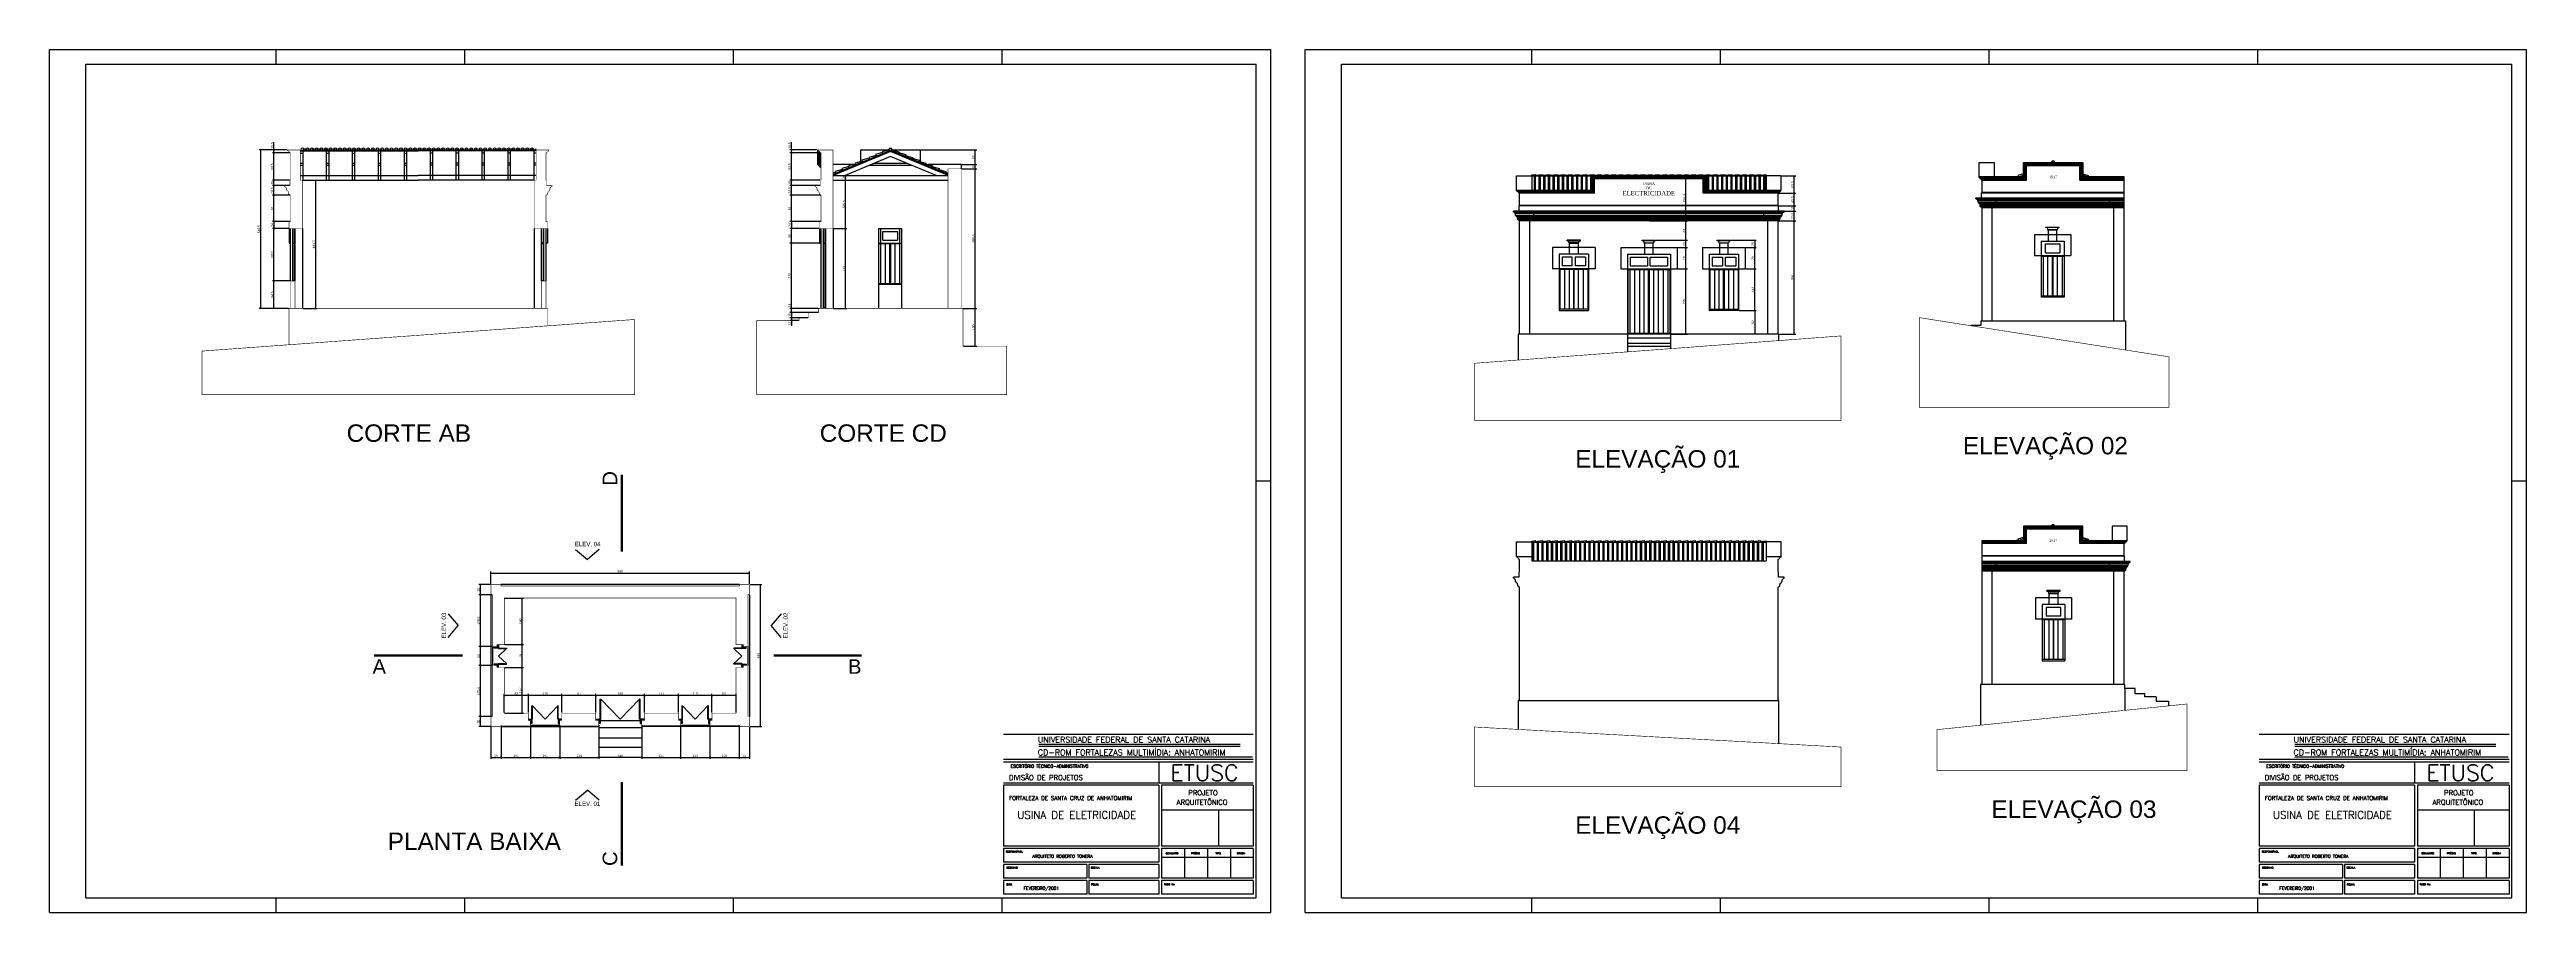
# Paper-space layout 'Layout1' of a CAD drawing. Extents: x -637 to 1068, y 202 to 796.
# The model-space entities are those that its viewports show. They can reach past a viewport. Long polylines and large blocks are cut down to what shows.
import ezdxf
from ezdxf.enums import TextEntityAlignment as Align

# ---------------------------------------------------------------- set-up
doc = ezdxf.new("R2010")
doc.units = 0
doc.header["$PDMODE"] = 35
doc.linetypes.add('CENTER2', pattern=[28.575, 19.05, -3.175, 3.175, -3.175])
doc.layers.get('0').update_dxf_attribs({"linetype": 'CONTINUOUS'})
doc.layers.get('DEFPOINTS').update_dxf_attribs({"linetype": 'CONTINUOUS'})
for name, color, linetype in [('COTA', 7, 'CONTINUOUS'), ('MARGEMINT', 6, 'CONTINUOUS'), ('MARGEMTEXT', 1, 'CONTINUOUS'), ('MARGEXT', 2, 'CONTINUOUS'), ('MARGINT', 6, 'CONTINUOUS'), ('PAREDE', 7, 'CONTINUOUS'), ('PAREDE_FINA', 7, 'CONTINUOUS'), ('TEXT1', 3, 'CONTINUOUS'), ('TEXT2', 6, 'CONTINUOUS')]:
    doc.layers.add(name, color=color, linetype=linetype)
doc.styles.add('ROMANS', font='romans')
doc.styles.add('TEXTO', font='ARIAL.TTF')
doc.styles.add('TEXTO1', font='TIMES.TTF')
doc.dimstyles.new('COTA', dxfattribs={"dimtxt": 8, "dimasz": 3, "dimexe": 5, "dimexo": 2, "dimgap": 2, "dimtad": 1, "dimdec": 1, "dimtxsty": 'TEXTO', "dimblk1": 'DOT', "dimblk2": 'DOT', "dimsah": 1, "dimcen": 0, "dimclrd": 256, "dimclre": 256, "dimclrt": 256, "dimazin": 3, "dimtfac": 1, "dimtdec": 4, "dimtmove": 0, "dimatfit": 3, "dimtolj": 1, "dimtzin": 0})

# ---------------------------------------------------------------- blocks, each defined once
blk = doc.blocks.new('_DOT')
at = {"color": 0, "linetype": 'BYBLOCK'}
blk.add_line((-0.5, 0), (-1, 0), dxfattribs=at)
at = {"color": 0, "linetype": 'BYBLOCK', "const_width": 0.5}
blk.add_lwpolyline([(-0.25, 0, 1), (0.25, 0, 1)], format="xyb", close=True, dxfattribs=at)
blk = doc.blocks.new('*D1')
at = {"layer": 'COTA'}
for p, q in [((-17237, 7371.4), (-17237, 7262.2)), ((-17202, 7371.4), (-17202, 7262.2)), ((-17234, 7267.2), (-17205, 7267.2))]:
    blk.add_line(p, q, dxfattribs=at)
at = {"layer": 'DEFPOINTS', "color": 0}
for p in [(-17237, 7373.4), (-17202, 7373.4), (-17202, 7267.2)]:
    blk.add_point(p, dxfattribs=at)
at = {"layer": 'COTA', "xscale": 3, "yscale": 3, "zscale": 3, "rotation": 180}
blk.add_blockref('_DOT', (-17237, 7267.2), dxfattribs=at)
at = {"layer": 'COTA', "xscale": 3, "yscale": 3, "zscale": 3}
blk.add_blockref('_DOT', (-17202, 7267.2), dxfattribs=at)
at = {"layer": 'COTA', "insert": (-17219.5, 7273.3), "char_height": 8, "attachment_point": 5, "style": 'TEXTO'}
blk.add_mtext('\\A1;35', dxfattribs=at)
blk = doc.blocks.new('*D2')
at = {"layer": 'COTA'}
for p, q in [((-17202, 7369.4), (-17202, 7262.2)), ((-17101, 7376.4), (-17101, 7262.2)), ((-17199, 7267.2), (-17104, 7267.2))]:
    blk.add_line(p, q, dxfattribs=at)
at = {"layer": 'DEFPOINTS', "color": 0}
for p in [(-17202, 7371.4), (-17101, 7378.4), (-17101, 7267.2)]:
    blk.add_point(p, dxfattribs=at)
at = {"layer": 'COTA', "xscale": 3, "yscale": 3, "zscale": 3, "rotation": 180}
blk.add_blockref('_DOT', (-17202, 7267.2), dxfattribs=at)
at = {"layer": 'COTA', "xscale": 3, "yscale": 3, "zscale": 3}
blk.add_blockref('_DOT', (-17101, 7267.2), dxfattribs=at)
at = {"layer": 'COTA', "insert": (-17151.5, 7273.3), "char_height": 8, "attachment_point": 5, "style": 'TEXTO'}
blk.add_mtext('\\A1;101', dxfattribs=at)
blk = doc.blocks.new('*D3')
at = {"layer": 'COTA'}
for p, q in [((-17101, 7376.4), (-17101, 7262.2)), ((-17000, 7376.4), (-17000, 7262.2)), ((-17098, 7267.2), (-17003, 7267.2))]:
    blk.add_line(p, q, dxfattribs=at)
at = {"layer": 'DEFPOINTS', "color": 0}
for p in [(-17101, 7378.4), (-17000, 7378.4), (-17000, 7267.2)]:
    blk.add_point(p, dxfattribs=at)
at = {"layer": 'COTA', "xscale": 3, "yscale": 3, "zscale": 3, "rotation": 180}
blk.add_blockref('_DOT', (-17101, 7267.2), dxfattribs=at)
at = {"layer": 'COTA', "xscale": 3, "yscale": 3, "zscale": 3}
blk.add_blockref('_DOT', (-17000, 7267.2), dxfattribs=at)
at = {"layer": 'COTA', "insert": (-17050.5, 7273.3), "char_height": 8, "attachment_point": 5, "style": 'TEXTO'}
blk.add_mtext('\\A1;101', dxfattribs=at)
blk = doc.blocks.new('*D4')
at = {"layer": 'COTA'}
for p, q in [((-17000, 7376.4), (-17000, 7262.2)), ((-16866, 7376.4), (-16866, 7262.2)), ((-16997, 7267.2), (-16869, 7267.2))]:
    blk.add_line(p, q, dxfattribs=at)
at = {"layer": 'DEFPOINTS', "color": 0}
for p in [(-17000, 7378.4), (-16866, 7378.4), (-16866, 7267.2)]:
    blk.add_point(p, dxfattribs=at)
at = {"layer": 'COTA', "xscale": 3, "yscale": 3, "zscale": 3, "rotation": 180}
blk.add_blockref('_DOT', (-17000, 7267.2), dxfattribs=at)
at = {"layer": 'COTA', "xscale": 3, "yscale": 3, "zscale": 3}
blk.add_blockref('_DOT', (-16866, 7267.2), dxfattribs=at)
at = {"layer": 'COTA', "insert": (-16933, 7273.3), "char_height": 8, "attachment_point": 5, "style": 'TEXTO'}
blk.add_mtext('\\A1;134', dxfattribs=at)
blk = doc.blocks.new('*D5')
at = {"layer": 'COTA'}
for p, q in [((-16866, 7376.4), (-16866, 7262.2)), ((-16718, 7376.4), (-16718, 7262.2)), ((-16721, 7267.2), (-16863, 7267.2))]:
    blk.add_line(p, q, dxfattribs=at)
at = {"layer": 'DEFPOINTS', "color": 0}
for p in [(-16866, 7378.4), (-16718, 7378.4), (-16866, 7267.2)]:
    blk.add_point(p, dxfattribs=at)
at = {"layer": 'COTA', "xscale": 3, "yscale": 3, "zscale": 3, "rotation": 180}
blk.add_blockref('_DOT', (-16866, 7267.2), dxfattribs=at)
at = {"layer": 'COTA', "xscale": 3, "yscale": 3, "zscale": 3}
blk.add_blockref('_DOT', (-16718, 7267.2), dxfattribs=at)
at = {"layer": 'COTA', "insert": (-16792, 7273.3), "char_height": 8, "attachment_point": 5, "style": 'TEXTO'}
blk.add_mtext('\\A1;148', dxfattribs=at)
blk = doc.blocks.new('*D6')
at = {"layer": 'COTA'}
for p, q in [((-16718, 7376.4), (-16718, 7262.2)), ((-16584, 7376.4), (-16584, 7262.2)), ((-16715, 7267.2), (-16587, 7267.2))]:
    blk.add_line(p, q, dxfattribs=at)
at = {"layer": 'DEFPOINTS', "color": 0}
for p in [(-16718, 7378.4), (-16584, 7378.4), (-16584, 7267.2)]:
    blk.add_point(p, dxfattribs=at)
at = {"layer": 'COTA', "xscale": 3, "yscale": 3, "zscale": 3, "rotation": 180}
blk.add_blockref('_DOT', (-16718, 7267.2), dxfattribs=at)
at = {"layer": 'COTA', "xscale": 3, "yscale": 3, "zscale": 3}
blk.add_blockref('_DOT', (-16584, 7267.2), dxfattribs=at)
at = {"layer": 'COTA', "insert": (-16651, 7273.3), "char_height": 8, "attachment_point": 5, "style": 'TEXTO'}
blk.add_mtext('\\A1;134', dxfattribs=at)
blk = doc.blocks.new('*D7')
at = {"layer": 'COTA'}
for p, q in [((-16584, 7376.4), (-16584, 7262.2)), ((-16483, 7376.4), (-16483, 7262.2)), ((-16581, 7267.2), (-16486, 7267.2))]:
    blk.add_line(p, q, dxfattribs=at)
at = {"layer": 'DEFPOINTS', "color": 0}
for p in [(-16584, 7378.4), (-16483, 7378.4), (-16483, 7267.2)]:
    blk.add_point(p, dxfattribs=at)
at = {"layer": 'COTA', "xscale": 3, "yscale": 3, "zscale": 3, "rotation": 180}
blk.add_blockref('_DOT', (-16584, 7267.2), dxfattribs=at)
at = {"layer": 'COTA', "xscale": 3, "yscale": 3, "zscale": 3}
blk.add_blockref('_DOT', (-16483, 7267.2), dxfattribs=at)
at = {"layer": 'COTA', "insert": (-16533.5, 7273.3), "char_height": 8, "attachment_point": 5, "style": 'TEXTO'}
blk.add_mtext('\\A1;101', dxfattribs=at)
blk = doc.blocks.new('*D8')
at = {"layer": 'COTA'}
for p, q in [((-16483, 7376.4), (-16483, 7262.2)), ((-16382, 7376.4), (-16382, 7262.2)), ((-16480, 7267.2), (-16385, 7267.2))]:
    blk.add_line(p, q, dxfattribs=at)
at = {"layer": 'DEFPOINTS', "color": 0}
for p in [(-16483, 7378.4), (-16382, 7378.4), (-16382, 7267.2)]:
    blk.add_point(p, dxfattribs=at)
at = {"layer": 'COTA', "xscale": 3, "yscale": 3, "zscale": 3, "rotation": 180}
blk.add_blockref('_DOT', (-16483, 7267.2), dxfattribs=at)
at = {"layer": 'COTA', "xscale": 3, "yscale": 3, "zscale": 3}
blk.add_blockref('_DOT', (-16382, 7267.2), dxfattribs=at)
at = {"layer": 'COTA', "insert": (-16432.5, 7273.3), "char_height": 8, "attachment_point": 5, "style": 'TEXTO'}
blk.add_mtext('\\A1;101', dxfattribs=at)
blk = doc.blocks.new('*D9')
at = {"layer": 'COTA'}
for p, q in [((-16382, 7371.4), (-16382, 7262.2)), ((-16347, 7371.4), (-16347, 7262.2)), ((-16379, 7267.2), (-16350, 7267.2))]:
    blk.add_line(p, q, dxfattribs=at)
at = {"layer": 'DEFPOINTS', "color": 0}
for p in [(-16382, 7373.4), (-16347, 7373.4), (-16347, 7267.2)]:
    blk.add_point(p, dxfattribs=at)
at = {"layer": 'COTA', "xscale": 3, "yscale": 3, "zscale": 3, "rotation": 180}
blk.add_blockref('_DOT', (-16382, 7267.2), dxfattribs=at)
at = {"layer": 'COTA', "xscale": 3, "yscale": 3, "zscale": 3}
blk.add_blockref('_DOT', (-16347, 7267.2), dxfattribs=at)
at = {"layer": 'COTA', "insert": (-16364.5, 7273.3), "char_height": 8, "attachment_point": 5, "style": 'TEXTO'}
blk.add_mtext('\\A1;35', dxfattribs=at)
blk = doc.blocks.new('*D10')
at = {"layer": 'COTA'}
for p, q in [((-16476, 7421.9), (-16476, 7485.8)), ((-16396, 7480.8), (-16473, 7480.8)), ((-16393, 7421.9), (-16393, 7485.8))]:
    blk.add_line(p, q, dxfattribs=at)
at = {"layer": 'DEFPOINTS', "color": 0}
for p in [(-16476, 7480.8), (-16476, 7419.9), (-16393, 7419.9)]:
    blk.add_point(p, dxfattribs=at)
at = {"layer": 'COTA', "xscale": 3, "yscale": 3, "zscale": 3, "rotation": 180}
blk.add_blockref('_DOT', (-16476, 7480.8), dxfattribs=at)
at = {"layer": 'COTA', "xscale": 3, "yscale": 3, "zscale": 3}
blk.add_blockref('_DOT', (-16393, 7480.8), dxfattribs=at)
at = {"layer": 'COTA', "insert": (-16434.5, 7486.9), "char_height": 8, "attachment_point": 5, "style": 'TEXTO'}
blk.add_mtext('\\A1;83', dxfattribs=at)
blk = doc.blocks.new('*D11')
at = {"layer": 'COTA'}
for p, q in [((-16591, 7421.9), (-16591, 7485.8)), ((-16479, 7480.8), (-16588, 7480.8)), ((-16476, 7421.9), (-16476, 7485.8))]:
    blk.add_line(p, q, dxfattribs=at)
at = {"layer": 'DEFPOINTS', "color": 0}
for p in [(-16591, 7480.8), (-16591, 7419.9), (-16476, 7419.9)]:
    blk.add_point(p, dxfattribs=at)
at = {"layer": 'COTA', "xscale": 3, "yscale": 3, "zscale": 3, "rotation": 180}
blk.add_blockref('_DOT', (-16591, 7480.8), dxfattribs=at)
at = {"layer": 'COTA', "xscale": 3, "yscale": 3, "zscale": 3}
blk.add_blockref('_DOT', (-16476, 7480.8), dxfattribs=at)
at = {"layer": 'COTA', "insert": (-16533.5, 7486.9), "char_height": 8, "attachment_point": 5, "style": 'TEXTO'}
blk.add_mtext('\\A1;115', dxfattribs=at)
blk = doc.blocks.new('*D12')
at = {"layer": 'COTA'}
for p, q in [((-16708, 7421.9), (-16708, 7485.8)), ((-16594, 7480.8), (-16705, 7480.8)), ((-16591, 7421.9), (-16591, 7485.8))]:
    blk.add_line(p, q, dxfattribs=at)
at = {"layer": 'DEFPOINTS', "color": 0}
for p in [(-16708, 7480.8), (-16708, 7419.9), (-16591, 7419.9)]:
    blk.add_point(p, dxfattribs=at)
at = {"layer": 'COTA', "xscale": 3, "yscale": 3, "zscale": 3, "rotation": 180}
blk.add_blockref('_DOT', (-16708, 7480.8), dxfattribs=at)
at = {"layer": 'COTA', "xscale": 3, "yscale": 3, "zscale": 3}
blk.add_blockref('_DOT', (-16591, 7480.8), dxfattribs=at)
at = {"layer": 'COTA', "insert": (-16649.5, 7486.8), "char_height": 8, "attachment_point": 5, "style": 'TEXTO'}
blk.add_mtext('\\A1;117', dxfattribs=at)
blk = doc.blocks.new('*D13')
at = {"layer": 'COTA'}
for p, q in [((-16876, 7421.9), (-16876, 7485.8)), ((-16711, 7480.8), (-16873, 7480.8)), ((-16708, 7421.9), (-16708, 7485.8))]:
    blk.add_line(p, q, dxfattribs=at)
at = {"layer": 'DEFPOINTS', "color": 0}
for p in [(-16876, 7480.8), (-16876, 7419.9), (-16708, 7419.9)]:
    blk.add_point(p, dxfattribs=at)
at = {"layer": 'COTA', "xscale": 3, "yscale": 3, "zscale": 3, "rotation": 180}
blk.add_blockref('_DOT', (-16876, 7480.8), dxfattribs=at)
at = {"layer": 'COTA', "xscale": 3, "yscale": 3, "zscale": 3}
blk.add_blockref('_DOT', (-16708, 7480.8), dxfattribs=at)
at = {"layer": 'COTA', "insert": (-16792, 7486.9), "char_height": 8, "attachment_point": 5, "style": 'TEXTO'}
blk.add_mtext('\\A1;168', dxfattribs=at)
blk = doc.blocks.new('*D14')
at = {"layer": 'COTA'}
for p, q in [((-16993, 7421.9), (-16993, 7485.8)), ((-16879, 7480.8), (-16990, 7480.8)), ((-16876, 7421.9), (-16876, 7485.8))]:
    blk.add_line(p, q, dxfattribs=at)
at = {"layer": 'DEFPOINTS', "color": 0}
for p in [(-16993, 7480.8), (-16993, 7419.9), (-16876, 7419.9)]:
    blk.add_point(p, dxfattribs=at)
at = {"layer": 'COTA', "xscale": 3, "yscale": 3, "zscale": 3, "rotation": 180}
blk.add_blockref('_DOT', (-16993, 7480.8), dxfattribs=at)
at = {"layer": 'COTA', "xscale": 3, "yscale": 3, "zscale": 3}
blk.add_blockref('_DOT', (-16876, 7480.8), dxfattribs=at)
at = {"layer": 'COTA', "insert": (-16934.5, 7486.8), "char_height": 8, "attachment_point": 5, "style": 'TEXTO'}
blk.add_mtext('\\A1;117', dxfattribs=at)
blk = doc.blocks.new('*D15')
at = {"layer": 'COTA'}
for p, q in [((-17108, 7421.9), (-17108, 7485.8)), ((-16996, 7480.8), (-17105, 7480.8)), ((-16993, 7421.9), (-16993, 7485.8))]:
    blk.add_line(p, q, dxfattribs=at)
at = {"layer": 'DEFPOINTS', "color": 0}
for p in [(-17108, 7480.8), (-17108, 7419.9), (-16993, 7419.9)]:
    blk.add_point(p, dxfattribs=at)
at = {"layer": 'COTA', "xscale": 3, "yscale": 3, "zscale": 3, "rotation": 180}
blk.add_blockref('_DOT', (-17108, 7480.8), dxfattribs=at)
at = {"layer": 'COTA', "xscale": 3, "yscale": 3, "zscale": 3}
blk.add_blockref('_DOT', (-16993, 7480.8), dxfattribs=at)
at = {"layer": 'COTA', "insert": (-17050.5, 7486.9), "char_height": 8, "attachment_point": 5, "style": 'TEXTO'}
blk.add_mtext('\\A1;115', dxfattribs=at)
blk = doc.blocks.new('*D16')
at = {"layer": 'COTA'}
for p, q in [((-17191, 7421.9), (-17191, 7485.8)), ((-17111, 7480.8), (-17188, 7480.8)), ((-17108, 7421.9), (-17108, 7485.8))]:
    blk.add_line(p, q, dxfattribs=at)
at = {"layer": 'DEFPOINTS', "color": 0}
for p in [(-17191, 7480.8), (-17191, 7419.9), (-17108, 7419.9)]:
    blk.add_point(p, dxfattribs=at)
at = {"layer": 'COTA', "xscale": 3, "yscale": 3, "zscale": 3, "rotation": 180}
blk.add_blockref('_DOT', (-17191, 7480.8), dxfattribs=at)
at = {"layer": 'COTA', "xscale": 3, "yscale": 3, "zscale": 3}
blk.add_blockref('_DOT', (-17108, 7480.8), dxfattribs=at)
at = {"layer": 'COTA', "insert": (-17149.5, 7486.9), "char_height": 8, "attachment_point": 5, "style": 'TEXTO'}
blk.add_mtext('\\A1;83', dxfattribs=at)
blk = doc.blocks.new('*D17')
at = {"layer": 'COTA'}
for p, q in [((-17189, 7576.9), (-17124.7, 7576.9)), ((-17129.7, 7422.9), (-17129.7, 7573.9)), ((-17189, 7419.9), (-17124.7, 7419.9))]:
    blk.add_line(p, q, dxfattribs=at)
at = {"layer": 'DEFPOINTS', "color": 0}
for p in [(-17191, 7576.9), (-17129.7, 7576.9), (-17191, 7419.9)]:
    blk.add_point(p, dxfattribs=at)
at = {"layer": 'COTA', "xscale": 3, "yscale": 3, "zscale": 3}
for p, rotation in [((-17129.7, 7576.9), 90), ((-17129.7, 7419.9), 270)]:
    blk.add_blockref('_DOT', p, dxfattribs=dict(at, rotation=rotation))
at = {"layer": 'COTA', "insert": (-17135.7, 7498.4), "char_height": 8, "attachment_point": 5, "rotation": 90, "style": 'TEXTO'}
blk.add_mtext('\\A1;157', dxfattribs=at)
blk = doc.blocks.new('*D18')
at = {"layer": 'COTA'}
for p, q in [((-17189, 7655.9), (-17124.7, 7655.9)), ((-17129.7, 7579.9), (-17129.7, 7652.9)), ((-17189, 7576.9), (-17124.7, 7576.9))]:
    blk.add_line(p, q, dxfattribs=at)
at = {"layer": 'DEFPOINTS', "color": 0}
for p in [(-17191, 7655.9), (-17129.7, 7655.9), (-17191, 7576.9)]:
    blk.add_point(p, dxfattribs=at)
at = {"layer": 'COTA', "xscale": 3, "yscale": 3, "zscale": 3}
for p, rotation in [((-17129.7, 7655.9), 90), ((-17129.7, 7576.9), 270)]:
    blk.add_blockref('_DOT', p, dxfattribs=dict(at, rotation=rotation))
at = {"layer": 'COTA', "insert": (-17135.7, 7616.4), "char_height": 8, "attachment_point": 5, "rotation": 90, "style": 'TEXTO'}
blk.add_mtext('\\A1;79', dxfattribs=at)
blk = doc.blocks.new('*D19')
at = {"layer": 'COTA'}
for p, q in [((-17189, 7815.9), (-17124.7, 7815.9)), ((-17129.7, 7658.9), (-17129.7, 7812.9)), ((-17189, 7655.9), (-17124.7, 7655.9))]:
    blk.add_line(p, q, dxfattribs=at)
at = {"layer": 'DEFPOINTS', "color": 0}
for p in [(-17191, 7815.9), (-17129.7, 7815.9), (-17191, 7655.9)]:
    blk.add_point(p, dxfattribs=at)
at = {"layer": 'COTA', "xscale": 3, "yscale": 3, "zscale": 3}
for p, rotation in [((-17129.7, 7815.9), 90), ((-17129.7, 7655.9), 270)]:
    blk.add_blockref('_DOT', p, dxfattribs=dict(at, rotation=rotation))
at = {"layer": 'COTA', "insert": (-17135.7, 7735.9), "char_height": 8, "attachment_point": 5, "rotation": 90, "style": 'TEXTO'}
blk.add_mtext('\\A1;160', dxfattribs=at)
blk = doc.blocks.new('*D20')
at = {"layer": 'COTA'}
for p, q in [((-17237, 7864.4), (-17237, 7906.8)), ((-17234, 7901.8), (-16350, 7901.8)), ((-16347, 7864.4), (-16347, 7906.8))]:
    blk.add_line(p, q, dxfattribs=at)
at = {"layer": 'DEFPOINTS', "color": 0}
for p in [(-17237, 7862.4), (-16347, 7901.8), (-16347, 7862.4)]:
    blk.add_point(p, dxfattribs=at)
at = {"layer": 'COTA', "xscale": 3, "yscale": 3, "zscale": 3, "rotation": 180}
blk.add_blockref('_DOT', (-17237, 7901.8), dxfattribs=at)
at = {"layer": 'COTA', "xscale": 3, "yscale": 3, "zscale": 3}
blk.add_blockref('_DOT', (-16347, 7901.8), dxfattribs=at)
at = {"layer": 'COTA', "insert": (-16792, 7907.9), "char_height": 8, "attachment_point": 5, "style": 'TEXTO'}
blk.add_mtext('\\A1;890', dxfattribs=at)
blk = doc.blocks.new('*D21')
at = {"layer": 'COTA'}
for p, q in [((-17234, 7648.9), (-17278.8, 7648.9)), ((-17273.8, 7645.9), (-17273.8, 7586.9)), ((-17234, 7583.9), (-17278.8, 7583.9))]:
    blk.add_line(p, q, dxfattribs=at)
at = {"layer": 'DEFPOINTS', "color": 0}
for p in [(-17232, 7648.9), (-17273.8, 7583.9), (-17232, 7583.9)]:
    blk.add_point(p, dxfattribs=at)
at = {"layer": 'COTA', "xscale": 3, "yscale": 3, "zscale": 3}
for p, rotation in [((-17273.8, 7648.9), 90), ((-17273.8, 7583.9), 270)]:
    blk.add_blockref('_DOT', p, dxfattribs=dict(at, rotation=rotation))
at = {"layer": 'COTA', "insert": (-17279.9, 7616.4), "char_height": 8, "attachment_point": 5, "rotation": 90, "style": 'TEXTO'}
blk.add_mtext('\\A1;65', dxfattribs=at)
blk = doc.blocks.new('*D22')
at = {"layer": 'COTA'}
for p, q in [((-17234, 7583.9), (-17278.8, 7583.9)), ((-17273.8, 7580.9), (-17273.8, 7411.4)), ((-17234, 7408.4), (-17278.8, 7408.4))]:
    blk.add_line(p, q, dxfattribs=at)
at = {"layer": 'DEFPOINTS', "color": 0}
for p in [(-17232, 7583.9), (-17273.8, 7408.4), (-17232, 7408.4)]:
    blk.add_point(p, dxfattribs=at)
at = {"layer": 'COTA', "xscale": 3, "yscale": 3, "zscale": 3}
for p, rotation in [((-17273.8, 7583.9), 90), ((-17273.8, 7408.4), 270)]:
    blk.add_blockref('_DOT', p, dxfattribs=dict(at, rotation=rotation))
at = {"layer": 'COTA', "insert": (-17279.9, 7496.1), "char_height": 8, "attachment_point": 5, "rotation": 90, "style": 'TEXTO'}
blk.add_mtext('\\A1;175.5', dxfattribs=at)
blk = doc.blocks.new('*D23')
at = {"layer": 'COTA'}
for p, q in [((-17239, 7408.4), (-17278.8, 7408.4)), ((-17239, 7373.4), (-17278.8, 7373.4)), ((-17273.8, 7405.4), (-17273.8, 7376.4))]:
    blk.add_line(p, q, dxfattribs=at)
at = {"layer": 'DEFPOINTS', "color": 0}
for p in [(-17273.8, 7373.4), (-17237, 7408.4), (-17237, 7373.4)]:
    blk.add_point(p, dxfattribs=at)
at = {"layer": 'COTA', "xscale": 3, "yscale": 3, "zscale": 3}
for p, rotation in [((-17273.8, 7408.4), 90), ((-17273.8, 7373.4), 270)]:
    blk.add_blockref('_DOT', p, dxfattribs=dict(at, rotation=rotation))
at = {"layer": 'COTA', "insert": (-17279.9, 7390.9), "char_height": 8, "attachment_point": 5, "rotation": 90, "style": 'TEXTO'}
blk.add_mtext('\\A1;35', dxfattribs=at)
blk = doc.blocks.new('*D24')
at = {"layer": 'COTA'}
for p, q in [((-17234, 7827.4), (-17278.8, 7827.4)), ((-17273.8, 7824.4), (-17273.8, 7651.9)), ((-17234, 7648.9), (-17278.8, 7648.9))]:
    blk.add_line(p, q, dxfattribs=at)
at = {"layer": 'DEFPOINTS', "color": 0}
for p in [(-17232, 7827.4), (-17273.8, 7648.9), (-17232, 7648.9)]:
    blk.add_point(p, dxfattribs=at)
at = {"layer": 'COTA', "xscale": 3, "yscale": 3, "zscale": 3}
for p, rotation in [((-17273.8, 7827.4), 90), ((-17273.8, 7648.9), 270)]:
    blk.add_blockref('_DOT', p, dxfattribs=dict(at, rotation=rotation))
at = {"layer": 'COTA', "insert": (-17279.9, 7738.1), "char_height": 8, "attachment_point": 5, "rotation": 90, "style": 'TEXTO'}
blk.add_mtext('\\A1;178.5', dxfattribs=at)
blk = doc.blocks.new('*D25')
at = {"layer": 'COTA'}
for p, q in [((-17239, 7862.4), (-17278.8, 7862.4)), ((-17273.8, 7859.4), (-17273.8, 7830.4)), ((-17239, 7827.4), (-17278.8, 7827.4))]:
    blk.add_line(p, q, dxfattribs=at)
at = {"layer": 'DEFPOINTS', "color": 0}
for p in [(-17237, 7862.4), (-17273.8, 7827.4), (-17237, 7827.4)]:
    blk.add_point(p, dxfattribs=at)
at = {"layer": 'COTA', "xscale": 3, "yscale": 3, "zscale": 3}
for p, rotation in [((-17273.8, 7862.4), 90), ((-17273.8, 7827.4), 270)]:
    blk.add_blockref('_DOT', p, dxfattribs=dict(at, rotation=rotation))
at = {"layer": 'COTA', "insert": (-17279.9, 7844.9), "char_height": 8, "attachment_point": 5, "rotation": 90, "style": 'TEXTO'}
blk.add_mtext('\\A1;35', dxfattribs=at)
blk = doc.blocks.new('*D26')
at = {"layer": 'COTA'}
for p, q in [((-16345, 7862.4), (-16304.7, 7862.4)), ((-16309.7, 7859.4), (-16309.7, 7376.4)), ((-16345, 7373.4), (-16304.7, 7373.4))]:
    blk.add_line(p, q, dxfattribs=at)
at = {"layer": 'DEFPOINTS', "color": 0}
for p in [(-16347, 7862.4), (-16347, 7373.4), (-16309.7, 7373.4)]:
    blk.add_point(p, dxfattribs=at)
at = {"layer": 'COTA', "xscale": 3, "yscale": 3, "zscale": 3}
for p, rotation in [((-16309.7, 7862.4), 90), ((-16309.7, 7373.4), 270)]:
    blk.add_blockref('_DOT', p, dxfattribs=dict(at, rotation=rotation))
at = {"layer": 'COTA', "insert": (-16315.8, 7617.9), "char_height": 8, "attachment_point": 5, "rotation": 90, "style": 'TEXTO'}
blk.add_mtext('\\A1;489', dxfattribs=at)
blk = doc.blocks.new('*D27')
at = {"layer": 'COTA'}
for p, q in [((-17929.3, 8907.4), (-17989.2, 8907.4)), ((-17984.2, 8815.9), (-17984.2, 8904.4)), ((-17934.3, 8812.9), (-17989.2, 8812.9))]:
    blk.add_line(p, q, dxfattribs=at)
at = {"layer": 'DEFPOINTS', "color": 0}
for p in [(-17984.2, 8907.4), (-17927.3, 8907.4), (-17932.3, 8812.9)]:
    blk.add_point(p, dxfattribs=at)
at = {"layer": 'COTA', "xscale": 3, "yscale": 3, "zscale": 3}
for p, rotation in [((-17984.2, 8907.4), 90), ((-17984.2, 8812.9), 270)]:
    blk.add_blockref('_DOT', p, dxfattribs=dict(at, rotation=rotation))
at = {"layer": 'COTA', "insert": (-17990.2, 8860.1), "char_height": 8, "attachment_point": 5, "rotation": 90, "style": 'TEXTO'}
blk.add_mtext('\\A1;94.5', dxfattribs=at)
blk = doc.blocks.new('*D28')
at = {"layer": 'COTA'}
for p, q in [((-17934.3, 9087.9), (-17989.2, 9087.9)), ((-17984.2, 8910.4), (-17984.2, 9084.9)), ((-17929.3, 8907.4), (-17989.2, 8907.4))]:
    blk.add_line(p, q, dxfattribs=at)
at = {"layer": 'DEFPOINTS', "color": 0}
for p in [(-17984.2, 9087.9), (-17932.3, 9087.9), (-17927.3, 8907.4)]:
    blk.add_point(p, dxfattribs=at)
at = {"layer": 'COTA', "xscale": 3, "yscale": 3, "zscale": 3}
for p, rotation in [((-17984.2, 9087.9), 90), ((-17984.2, 8907.4), 270)]:
    blk.add_blockref('_DOT', p, dxfattribs=dict(at, rotation=rotation))
at = {"layer": 'COTA', "insert": (-17990.2, 8997.6), "char_height": 8, "attachment_point": 5, "rotation": 90, "style": 'TEXTO'}
blk.add_mtext('\\A1;180.5', dxfattribs=at)
blk = doc.blocks.new('*D29')
at = {"layer": 'COTA'}
for p, q in [((-17934.3, 9111.9), (-17989.2, 9111.9)), ((-17934.3, 9087.9), (-17989.2, 9087.9)), ((-17984.2, 9108.9), (-17984.2, 9090.9))]:
    blk.add_line(p, q, dxfattribs=at)
at = {"layer": 'DEFPOINTS', "color": 0}
for p in [(-17984.2, 9087.9), (-17932.3, 9111.9), (-17932.3, 9087.9)]:
    blk.add_point(p, dxfattribs=at)
at = {"layer": 'COTA', "xscale": 3, "yscale": 3, "zscale": 3}
for p, rotation in [((-17984.2, 9111.9), 90), ((-17984.2, 9087.9), 270)]:
    blk.add_blockref('_DOT', p, dxfattribs=dict(at, rotation=rotation))
at = {"layer": 'COTA', "insert": (-17990.2, 9099.9), "char_height": 8, "attachment_point": 5, "rotation": 90, "style": 'TEXTO'}
blk.add_mtext('\\A1;24', dxfattribs=at)
blk = doc.blocks.new('*D30')
at = {"layer": 'COTA'}
for p, q in [((-17929.3, 9202.9), (-17989.2, 9202.9)), ((-17984.2, 9114.9), (-17984.2, 9199.9)), ((-17929.3, 9111.9), (-17989.2, 9111.9))]:
    blk.add_line(p, q, dxfattribs=at)
at = {"layer": 'DEFPOINTS', "color": 0}
for p in [(-17984.2, 9202.9), (-17927.3, 9202.9), (-17927.3, 9111.9)]:
    blk.add_point(p, dxfattribs=at)
at = {"layer": 'COTA', "xscale": 3, "yscale": 3, "zscale": 3}
for p, rotation in [((-17984.2, 9202.9), 90), ((-17984.2, 9111.9), 270)]:
    blk.add_blockref('_DOT', p, dxfattribs=dict(at, rotation=rotation))
at = {"layer": 'COTA', "insert": (-17990.2, 9157.4), "char_height": 8, "attachment_point": 5, "rotation": 90, "style": 'TEXTO'}
blk.add_mtext('\\A1;91', dxfattribs=at)
blk = doc.blocks.new('*D31')
at = {"layer": 'COTA'}
for p, q in [((-17930.8, 9236.4), (-17989.2, 9236.4)), ((-17984.2, 9205.9), (-17984.2, 9233.4)), ((-17929.3, 9202.9), (-17989.2, 9202.9))]:
    blk.add_line(p, q, dxfattribs=at)
at = {"layer": 'DEFPOINTS', "color": 0}
for p in [(-17984.2, 9236.4), (-17928.8, 9236.4), (-17927.3, 9202.9)]:
    blk.add_point(p, dxfattribs=at)
at = {"layer": 'COTA', "xscale": 3, "yscale": 3, "zscale": 3}
for p, rotation in [((-17984.2, 9236.4), 90), ((-17984.2, 9202.9), 270)]:
    blk.add_blockref('_DOT', p, dxfattribs=dict(at, rotation=rotation))
at = {"layer": 'COTA', "insert": (-17990.2, 9219.6), "char_height": 8, "attachment_point": 5, "rotation": 90, "style": 'TEXTO'}
blk.add_mtext('\\A1;33.5', dxfattribs=at)
blk = doc.blocks.new('*D32')
at = {"layer": 'COTA'}
for p, q in [((-17930.8, 9254.4), (-17989.2, 9254.4)), ((-17930.8, 9236.4), (-17989.2, 9236.4)), ((-17984.2, 9239.4), (-17984.2, 9251.4))]:
    blk.add_line(p, q, dxfattribs=at)
at = {"layer": 'DEFPOINTS', "color": 0}
for p in [(-17984.2, 9254.4), (-17928.8, 9254.4), (-17928.8, 9236.4)]:
    blk.add_point(p, dxfattribs=at)
at = {"layer": 'COTA', "xscale": 3, "yscale": 3, "zscale": 3}
for p, rotation in [((-17984.2, 9254.4), 90), ((-17984.2, 9236.4), 270)]:
    blk.add_blockref('_DOT', p, dxfattribs=dict(at, rotation=rotation))
at = {"layer": 'COTA', "insert": (-17990.2, 9245.4), "char_height": 8, "attachment_point": 5, "rotation": 90, "style": 'TEXTO'}
blk.add_mtext('\\A1;18', dxfattribs=at)
blk = doc.blocks.new('*D33')
at = {"layer": 'COTA'}
for p, q in [((-17929.3, 9347.9), (-17989.2, 9347.9)), ((-17984.2, 9257.4), (-17984.2, 9344.9)), ((-17930.8, 9254.4), (-17989.2, 9254.4))]:
    blk.add_line(p, q, dxfattribs=at)
at = {"layer": 'DEFPOINTS', "color": 0}
for p in [(-17984.2, 9347.9), (-17927.3, 9347.9), (-17928.8, 9254.4)]:
    blk.add_point(p, dxfattribs=at)
at = {"layer": 'COTA', "xscale": 3, "yscale": 3, "zscale": 3}
for p, rotation in [((-17984.2, 9347.9), 90), ((-17984.2, 9254.4), 270)]:
    blk.add_blockref('_DOT', p, dxfattribs=dict(at, rotation=rotation))
at = {"layer": 'COTA', "insert": (-17990.2, 9301.1), "char_height": 8, "attachment_point": 5, "rotation": 90, "style": 'TEXTO'}
blk.add_mtext('\\A1;93.5', dxfattribs=at)
blk = doc.blocks.new('*D34')
at = {"layer": 'COTA'}
for p, q in [((-17984.2, 9358.4), (-17984.2, 9385.5)), ((-17939.8, 9358.4), (-17989.2, 9358.4)), ((-17929.3, 9347.9), (-17989.2, 9347.9)), ((-17984.2, 9350.9), (-17984.2, 9355.4))]:
    blk.add_line(p, q, dxfattribs=at)
at = {"layer": 'DEFPOINTS', "color": 0}
for p in [(-17984.2, 9358.4), (-17937.8, 9358.4), (-17927.3, 9347.9)]:
    blk.add_point(p, dxfattribs=at)
at = {"layer": 'COTA', "xscale": 3, "yscale": 3, "zscale": 3}
for p, rotation in [((-17984.2, 9358.4), 90), ((-17984.2, 9347.9), 270)]:
    blk.add_blockref('_DOT', p, dxfattribs=dict(at, rotation=rotation))
at = {"layer": 'COTA', "insert": (-17990.2, 9373.4), "char_height": 8, "attachment_point": 5, "rotation": 90, "style": 'TEXTO'}
blk.add_mtext('\\A1;10.5', dxfattribs=at)
blk = doc.blocks.new('*D35')
at = {"layer": 'COTA'}
for p, q in [((-17939.8, 9358.4), (-18035.4, 9358.4)), ((-18030.4, 9355.4), (-18030.4, 8815.9)), ((-17934.3, 8812.9), (-18035.4, 8812.9))]:
    blk.add_line(p, q, dxfattribs=at)
at = {"layer": 'DEFPOINTS', "color": 0}
for p in [(-17937.8, 9358.4), (-18030.4, 8812.9), (-17932.3, 8812.9)]:
    blk.add_point(p, dxfattribs=at)
at = {"layer": 'COTA', "xscale": 3, "yscale": 3, "zscale": 3}
for p, rotation in [((-18030.4, 9358.4), 90), ((-18030.4, 8812.9), 270)]:
    blk.add_blockref('_DOT', p, dxfattribs=dict(at, rotation=rotation))
at = {"layer": 'COTA', "insert": (-18036.5, 9085.6), "char_height": 8, "attachment_point": 5, "rotation": 90, "style": 'TEXTO'}
blk.add_mtext('\\A1;545.5', dxfattribs=at)
blk = doc.blocks.new('*D36')
at = {"layer": 'COTA'}
for p, q in [((-17884.3, 9254.4), (-17835.6, 9254.4)), ((-17840.6, 9251.4), (-17840.6, 8815.9)), ((-17884.3, 8812.9), (-17835.6, 8812.9))]:
    blk.add_line(p, q, dxfattribs=at)
at = {"layer": 'DEFPOINTS', "color": 0}
for p in [(-17886.3, 9254.4), (-17886.3, 8812.9), (-17840.6, 8812.9)]:
    blk.add_point(p, dxfattribs=at)
at = {"layer": 'COTA', "xscale": 3, "yscale": 3, "zscale": 3}
for p, rotation in [((-17840.6, 9254.4), 90), ((-17840.6, 8812.9), 270)]:
    blk.add_blockref('_DOT', p, dxfattribs=dict(at, rotation=rotation))
at = {"layer": 'COTA', "insert": (-17846.7, 9033.6), "char_height": 8, "attachment_point": 5, "rotation": 90, "style": 'TEXTO'}
blk.add_mtext('\\A1;441.5', dxfattribs=at)
blk = doc.blocks.new('*D37')
at = {"layer": 'COTA'}
for p, q in [((-16178.7, 8780.9), (-16207.5, 8780.9)), ((-16178.7, 8770.9), (-16207.5, 8770.9)), ((-16202.5, 8777.9), (-16202.5, 8773.9)), ((-16202.5, 8770.9), (-16202.5, 8753.2))]:
    blk.add_line(p, q, dxfattribs=at)
at = {"layer": 'DEFPOINTS', "color": 0}
for p in [(-16202.5, 8770.9), (-16176.7, 8780.9), (-16176.7, 8770.9)]:
    blk.add_point(p, dxfattribs=at)
at = {"layer": 'COTA', "xscale": 3, "yscale": 3, "zscale": 3}
for p, rotation in [((-16202.5, 8780.9), 90), ((-16202.5, 8770.9), 270)]:
    blk.add_blockref('_DOT', p, dxfattribs=dict(at, rotation=rotation))
at = {"layer": 'COTA', "insert": (-16208.6, 8760.5), "char_height": 8, "attachment_point": 5, "rotation": 90, "style": 'TEXTO'}
blk.add_mtext('\\A1;10', dxfattribs=at)
blk = doc.blocks.new('*D38')
at = {"layer": 'COTA'}
for p, q in [((-16145.7, 8798.9), (-16207.5, 8798.9)), ((-16202.5, 8795.9), (-16202.5, 8783.9)), ((-16145.7, 8780.9), (-16207.5, 8780.9))]:
    blk.add_line(p, q, dxfattribs=at)
at = {"layer": 'DEFPOINTS', "color": 0}
for p in [(-16143.7, 8798.9), (-16202.5, 8780.9), (-16143.7, 8780.9)]:
    blk.add_point(p, dxfattribs=at)
at = {"layer": 'COTA', "xscale": 3, "yscale": 3, "zscale": 3}
for p, rotation in [((-16202.5, 8798.9), 90), ((-16202.5, 8780.9), 270)]:
    blk.add_blockref('_DOT', p, dxfattribs=dict(at, rotation=rotation))
at = {"layer": 'COTA', "insert": (-16208.6, 8789.9), "char_height": 8, "attachment_point": 5, "rotation": 90, "style": 'TEXTO'}
blk.add_mtext('\\A1;18', dxfattribs=at)
blk = doc.blocks.new('*D39')
at = {"layer": 'COTA'}
for p, q in [((-16110.7, 8812.9), (-16207.5, 8812.9)), ((-16110.7, 8798.9), (-16207.5, 8798.9)), ((-16202.5, 8812.9), (-16202.5, 8830.6)), ((-16202.5, 8801.9), (-16202.5, 8809.9))]:
    blk.add_line(p, q, dxfattribs=at)
at = {"layer": 'DEFPOINTS', "color": 0}
for p in [(-16202.5, 8812.9), (-16108.7, 8812.9), (-16108.7, 8798.9)]:
    blk.add_point(p, dxfattribs=at)
at = {"layer": 'COTA', "xscale": 3, "yscale": 3, "zscale": 3}
for p, rotation in [((-16202.5, 8812.9), 90), ((-16202.5, 8798.9), 270)]:
    blk.add_blockref('_DOT', p, dxfattribs=dict(at, rotation=rotation))
at = {"layer": 'COTA', "insert": (-16208.5, 8823.2), "char_height": 8, "attachment_point": 5, "rotation": 90, "style": 'TEXTO'}
blk.add_mtext('\\A1;14', dxfattribs=at)
blk = doc.blocks.new('*D40')
at = {"layer": 'COTA'}
for p, q in [((-16107.2, 9037.9), (-16207.5, 9037.9)), ((-16202.5, 8815.9), (-16202.5, 9034.9)), ((-16110.7, 8812.9), (-16207.5, 8812.9))]:
    blk.add_line(p, q, dxfattribs=at)
at = {"layer": 'DEFPOINTS', "color": 0}
for p in [(-16202.5, 9037.9), (-16105.2, 9037.9), (-16108.7, 8812.9)]:
    blk.add_point(p, dxfattribs=at)
at = {"layer": 'COTA', "xscale": 3, "yscale": 3, "zscale": 3}
for p, rotation in [((-16202.5, 9037.9), 90), ((-16202.5, 8812.9), 270)]:
    blk.add_blockref('_DOT', p, dxfattribs=dict(at, rotation=rotation))
at = {"layer": 'COTA', "insert": (-16208.6, 8925.4), "char_height": 8, "attachment_point": 5, "rotation": 90, "style": 'TEXTO'}
blk.add_mtext('\\A1;225', dxfattribs=at)
blk = doc.blocks.new('*D41')
at = {"layer": 'COTA'}
for p, q in [((-16107.7, 9087.9), (-16207.5, 9087.9)), ((-16202.5, 9040.9), (-16202.5, 9084.9)), ((-16107.2, 9037.9), (-16207.5, 9037.9))]:
    blk.add_line(p, q, dxfattribs=at)
at = {"layer": 'DEFPOINTS', "color": 0}
for p in [(-16202.5, 9087.9), (-16105.7, 9087.9), (-16105.2, 9037.9)]:
    blk.add_point(p, dxfattribs=at)
at = {"layer": 'COTA', "xscale": 3, "yscale": 3, "zscale": 3}
for p, rotation in [((-16202.5, 9087.9), 90), ((-16202.5, 9037.9), 270)]:
    blk.add_blockref('_DOT', p, dxfattribs=dict(at, rotation=rotation))
at = {"layer": 'COTA', "insert": (-16208.6, 9062.9), "char_height": 8, "attachment_point": 5, "rotation": 90, "style": 'TEXTO'}
blk.add_mtext('\\A1;50', dxfattribs=at)
blk = doc.blocks.new('*D42')
at = {"layer": 'COTA'}
for p, q in [((-16107.7, 9111.9), (-16207.5, 9111.9)), ((-16107.7, 9087.9), (-16207.5, 9087.9)), ((-16202.5, 9108.9), (-16202.5, 9090.9))]:
    blk.add_line(p, q, dxfattribs=at)
at = {"layer": 'DEFPOINTS', "color": 0}
for p in [(-16202.5, 9087.9), (-16105.7, 9111.9), (-16105.7, 9087.9)]:
    blk.add_point(p, dxfattribs=at)
at = {"layer": 'COTA', "xscale": 3, "yscale": 3, "zscale": 3}
for p, rotation in [((-16202.5, 9111.9), 90), ((-16202.5, 9087.9), 270)]:
    blk.add_blockref('_DOT', p, dxfattribs=dict(at, rotation=rotation))
at = {"layer": 'COTA', "insert": (-16208.5, 9099.9), "char_height": 8, "attachment_point": 5, "rotation": 90, "style": 'TEXTO'}
blk.add_mtext('\\A1;24', dxfattribs=at)
blk = doc.blocks.new('*D43')
at = {"layer": 'COTA'}
for p, q in [((-16102.7, 9202.9), (-16207.5, 9202.9)), ((-16202.5, 9114.9), (-16202.5, 9199.9)), ((-16102.7, 9111.9), (-16207.5, 9111.9))]:
    blk.add_line(p, q, dxfattribs=at)
at = {"layer": 'DEFPOINTS', "color": 0}
for p in [(-16202.5, 9202.9), (-16100.7, 9202.9), (-16100.7, 9111.9)]:
    blk.add_point(p, dxfattribs=at)
at = {"layer": 'COTA', "xscale": 3, "yscale": 3, "zscale": 3}
for p, rotation in [((-16202.5, 9202.9), 90), ((-16202.5, 9111.9), 270)]:
    blk.add_blockref('_DOT', p, dxfattribs=dict(at, rotation=rotation))
at = {"layer": 'COTA', "insert": (-16208.6, 9157.4), "char_height": 8, "attachment_point": 5, "rotation": 90, "style": 'TEXTO'}
blk.add_mtext('\\A1;91', dxfattribs=at)
blk = doc.blocks.new('*D44')
at = {"layer": 'COTA'}
for p, q in [((-16104.2, 9236.4), (-16207.5, 9236.4)), ((-16202.5, 9205.9), (-16202.5, 9233.4)), ((-16102.7, 9202.9), (-16207.5, 9202.9))]:
    blk.add_line(p, q, dxfattribs=at)
at = {"layer": 'DEFPOINTS', "color": 0}
for p in [(-16202.5, 9236.4), (-16102.2, 9236.4), (-16100.7, 9202.9)]:
    blk.add_point(p, dxfattribs=at)
at = {"layer": 'COTA', "xscale": 3, "yscale": 3, "zscale": 3}
for p, rotation in [((-16202.5, 9236.4), 90), ((-16202.5, 9202.9), 270)]:
    blk.add_blockref('_DOT', p, dxfattribs=dict(at, rotation=rotation))
at = {"layer": 'COTA', "insert": (-16208.6, 9219.6), "char_height": 8, "attachment_point": 5, "rotation": 90, "style": 'TEXTO'}
blk.add_mtext('\\A1;33.5', dxfattribs=at)
blk = doc.blocks.new('*D45')
at = {"layer": 'COTA'}
for p, q in [((-16104.2, 9254.4), (-16207.5, 9254.4)), ((-16104.2, 9236.4), (-16207.5, 9236.4)), ((-16202.5, 9239.4), (-16202.5, 9251.4))]:
    blk.add_line(p, q, dxfattribs=at)
at = {"layer": 'DEFPOINTS', "color": 0}
for p in [(-16202.5, 9254.4), (-16102.2, 9254.4), (-16102.2, 9236.4)]:
    blk.add_point(p, dxfattribs=at)
at = {"layer": 'COTA', "xscale": 3, "yscale": 3, "zscale": 3}
for p, rotation in [((-16202.5, 9254.4), 90), ((-16202.5, 9236.4), 270)]:
    blk.add_blockref('_DOT', p, dxfattribs=dict(at, rotation=rotation))
at = {"layer": 'COTA', "insert": (-16208.6, 9245.4), "char_height": 8, "attachment_point": 5, "rotation": 90, "style": 'TEXTO'}
blk.add_mtext('\\A1;18', dxfattribs=at)
blk = doc.blocks.new('*D46')
at = {"layer": 'COTA'}
for p, q in [((-16102.7, 9347.9), (-16207.5, 9347.9)), ((-16202.5, 9257.4), (-16202.5, 9344.9)), ((-16104.2, 9254.4), (-16207.5, 9254.4))]:
    blk.add_line(p, q, dxfattribs=at)
at = {"layer": 'DEFPOINTS', "color": 0}
for p in [(-16202.5, 9347.9), (-16100.7, 9347.9), (-16102.2, 9254.4)]:
    blk.add_point(p, dxfattribs=at)
at = {"layer": 'COTA', "xscale": 3, "yscale": 3, "zscale": 3}
for p, rotation in [((-16202.5, 9347.9), 90), ((-16202.5, 9254.4), 270)]:
    blk.add_blockref('_DOT', p, dxfattribs=dict(at, rotation=rotation))
at = {"layer": 'COTA', "insert": (-16208.6, 9301.1), "char_height": 8, "attachment_point": 5, "rotation": 90, "style": 'TEXTO'}
blk.add_mtext('\\A1;93.5', dxfattribs=at)
blk = doc.blocks.new('*D47')
at = {"layer": 'COTA'}
for p, q in [((-16202.5, 9358.4), (-16202.5, 9385.5)), ((-16113.2, 9358.4), (-16207.5, 9358.4)), ((-16102.7, 9347.9), (-16207.5, 9347.9)), ((-16202.5, 9350.9), (-16202.5, 9355.4))]:
    blk.add_line(p, q, dxfattribs=at)
at = {"layer": 'DEFPOINTS', "color": 0}
for p in [(-16202.5, 9358.4), (-16111.2, 9358.4), (-16100.7, 9347.9)]:
    blk.add_point(p, dxfattribs=at)
at = {"layer": 'COTA', "xscale": 3, "yscale": 3, "zscale": 3}
for p, rotation in [((-16202.5, 9358.4), 90), ((-16202.5, 9347.9), 270)]:
    blk.add_blockref('_DOT', p, dxfattribs=dict(at, rotation=rotation))
at = {"layer": 'COTA', "insert": (-16208.6, 9373.4), "char_height": 8, "attachment_point": 5, "rotation": 90, "style": 'TEXTO'}
blk.add_mtext('\\A1;10.5', dxfattribs=at)
blk = doc.blocks.new('*D48')
at = {"layer": 'COTA'}
for p, q in [((-16057.2, 9087.9), (-16011.2, 9087.9)), ((-16016.2, 8815.9), (-16016.2, 9084.9)), ((-16057.2, 8812.9), (-16011.2, 8812.9))]:
    blk.add_line(p, q, dxfattribs=at)
at = {"layer": 'DEFPOINTS', "color": 0}
for p in [(-16059.2, 9087.9), (-16016.2, 9087.9), (-16059.2, 8812.9)]:
    blk.add_point(p, dxfattribs=at)
at = {"layer": 'COTA', "xscale": 3, "yscale": 3, "zscale": 3}
for p, rotation in [((-16016.2, 9087.9), 90), ((-16016.2, 8812.9), 270)]:
    blk.add_blockref('_DOT', p, dxfattribs=dict(at, rotation=rotation))
at = {"layer": 'COTA', "insert": (-16022.3, 8950.4), "char_height": 8, "attachment_point": 5, "rotation": 90, "style": 'TEXTO'}
blk.add_mtext('\\A1;275', dxfattribs=at)
blk = doc.blocks.new('*D49')
at = {"layer": 'COTA'}
for p, q in [((-16057.2, 9254.4), (-16011.2, 9254.4)), ((-16016.2, 9090.9), (-16016.2, 9251.4)), ((-16057.2, 9087.9), (-16011.2, 9087.9))]:
    blk.add_line(p, q, dxfattribs=at)
at = {"layer": 'DEFPOINTS', "color": 0}
for p in [(-16059.2, 9254.4), (-16016.2, 9254.4), (-16059.2, 9087.9)]:
    blk.add_point(p, dxfattribs=at)
at = {"layer": 'COTA', "xscale": 3, "yscale": 3, "zscale": 3}
for p, rotation in [((-16016.2, 9254.4), 90), ((-16016.2, 9087.9), 270)]:
    blk.add_blockref('_DOT', p, dxfattribs=dict(at, rotation=rotation))
at = {"layer": 'COTA', "insert": (-16022.3, 9171.1), "char_height": 8, "attachment_point": 5, "rotation": 90, "style": 'TEXTO'}
blk.add_mtext('\\A1;166.5', dxfattribs=at)
blk = doc.blocks.new('*D50')
at = {"layer": 'COTA'}
for p, q in [((-15609.7, 8812.9), (-15564.4, 8812.9)), ((-15569.4, 8685.9), (-15569.4, 8809.9)), ((-15609.7, 8682.9), (-15564.4, 8682.9))]:
    blk.add_line(p, q, dxfattribs=at)
at = {"layer": 'DEFPOINTS', "color": 0}
for p in [(-15611.7, 8812.9), (-15569.4, 8812.9), (-15611.7, 8682.9)]:
    blk.add_point(p, dxfattribs=at)
at = {"layer": 'COTA', "xscale": 3, "yscale": 3, "zscale": 3}
for p, rotation in [((-15569.4, 8812.9), 90), ((-15569.4, 8682.9), 270)]:
    blk.add_blockref('_DOT', p, dxfattribs=dict(at, rotation=rotation))
at = {"layer": 'COTA', "insert": (-15575.5, 8747.9), "char_height": 8, "attachment_point": 5, "rotation": 90, "style": 'TEXTO'}
blk.add_mtext('\\A1;130', dxfattribs=at)
blk = doc.blocks.new('*D51')
at = {"layer": 'COTA'}
for p, q in [((-15614.7, 9293.4), (-15564.4, 9293.4)), ((-15569.4, 8815.9), (-15569.4, 9290.4)), ((-15609.7, 8812.9), (-15564.4, 8812.9))]:
    blk.add_line(p, q, dxfattribs=at)
at = {"layer": 'DEFPOINTS', "color": 0}
for p in [(-15616.7, 9293.4), (-15569.4, 9293.4), (-15611.7, 8812.9)]:
    blk.add_point(p, dxfattribs=at)
at = {"layer": 'COTA', "xscale": 3, "yscale": 3, "zscale": 3}
for p, rotation in [((-15569.4, 9293.4), 90), ((-15569.4, 8812.9), 270)]:
    blk.add_blockref('_DOT', p, dxfattribs=dict(at, rotation=rotation))
at = {"layer": 'COTA', "insert": (-15575.5, 9053.1), "char_height": 8, "attachment_point": 5, "rotation": 90, "style": 'TEXTO'}
blk.add_mtext('\\A1;480.5', dxfattribs=at)
blk = doc.blocks.new('*D52')
at = {"layer": 'COTA'}
for p, q in [((-15614.7, 9308.4), (-15564.4, 9308.4)), ((-15569.4, 9296.4), (-15569.4, 9305.4)), ((-15614.7, 9293.4), (-15564.4, 9293.4))]:
    blk.add_line(p, q, dxfattribs=at)
at = {"layer": 'DEFPOINTS', "color": 0}
for p in [(-15616.7, 9308.4), (-15569.4, 9308.4), (-15616.7, 9293.4)]:
    blk.add_point(p, dxfattribs=at)
at = {"layer": 'COTA', "xscale": 3, "yscale": 3, "zscale": 3}
for p, rotation in [((-15569.4, 9308.4), 90), ((-15569.4, 9293.4), 270)]:
    blk.add_blockref('_DOT', p, dxfattribs=dict(at, rotation=rotation))
at = {"layer": 'COTA', "insert": (-15575.5, 9300.9), "char_height": 8, "attachment_point": 5, "rotation": 90, "style": 'TEXTO'}
blk.add_mtext('\\A1;15', dxfattribs=at)
blk = doc.blocks.new('*D53')
at = {"layer": 'COTA'}
for p, q in [((-15756.9, 9358.4), (-15564.4, 9358.4)), ((-15614.7, 9308.4), (-15564.4, 9308.4)), ((-15569.4, 9311.4), (-15569.4, 9355.4))]:
    blk.add_line(p, q, dxfattribs=at)
at = {"layer": 'DEFPOINTS', "color": 0}
for p in [(-15758.9, 9358.4), (-15616.7, 9308.4), (-15569.4, 9358.4)]:
    blk.add_point(p, dxfattribs=at)
at = {"layer": 'COTA', "xscale": 3, "yscale": 3, "zscale": 3}
for p, rotation in [((-15569.4, 9358.4), 90), ((-15569.4, 9308.4), 270)]:
    blk.add_blockref('_DOT', p, dxfattribs=dict(at, rotation=rotation))
at = {"layer": 'COTA', "insert": (-15575.5, 9333.4), "char_height": 8, "attachment_point": 5, "rotation": 90, "style": 'TEXTO'}
blk.add_mtext('\\A1;50', dxfattribs=at)
blk = doc.blocks.new('*D54')
at = {"layer": 'COTA'}
for p, q in [((-16057.2, 9270.4), (-16011.2, 9270.4)), ((-16057.2, 9254.4), (-16011.2, 9254.4)), ((-16016.2, 9257.4), (-16016.2, 9267.4))]:
    blk.add_line(p, q, dxfattribs=at)
at = {"layer": 'DEFPOINTS', "color": 0}
for p in [(-16059.2, 9270.4), (-16059.2, 9254.4), (-16016.2, 9270.4)]:
    blk.add_point(p, dxfattribs=at)
at = {"layer": 'COTA', "xscale": 3, "yscale": 3, "zscale": 3}
for p, rotation in [((-16016.2, 9270.4), 90), ((-16016.2, 9254.4), 270)]:
    blk.add_blockref('_DOT', p, dxfattribs=dict(at, rotation=rotation))
at = {"layer": 'COTA', "insert": (-16022.3, 9262.4), "char_height": 8, "attachment_point": 5, "rotation": 90, "style": 'TEXTO'}
blk.add_mtext('\\A1;16', dxfattribs=at)
blk = doc.blocks.new('*D55')
at = {"layer": 'COTA'}
for p, q in [((-17029.3, 4968.7), (-16970.4, 4968.7)), ((-16975.4, 4581.7), (-16975.4, 4965.7)), ((-17026.3, 4578.7), (-16970.4, 4578.7))]:
    blk.add_line(p, q, dxfattribs=at)
at = {"layer": 'DEFPOINTS', "color": 0}
for p in [(-17031.3, 4968.7), (-16975.4, 4968.7), (-17028.3, 4578.7)]:
    blk.add_point(p, dxfattribs=at)
at = {"layer": 'COTA', "xscale": 3, "yscale": 3, "zscale": 3}
for p, rotation in [((-16975.4, 4968.7), 90), ((-16975.4, 4578.7), 270)]:
    blk.add_blockref('_DOT', p, dxfattribs=dict(at, rotation=rotation))
at = {"layer": 'COTA', "insert": (-16981.5, 4773.7), "char_height": 8, "attachment_point": 5, "rotation": 90, "style": 'TEXTO'}
blk.add_mtext('\\A1;390', dxfattribs=at)
blk = doc.blocks.new('*D56')
at = {"layer": 'COTA'}
for p, q in [((-17029.3, 4968.7), (-16970.4, 4968.7)), ((-17027.8, 5002.2), (-16970.4, 5002.2)), ((-16975.4, 4971.7), (-16975.4, 4999.2))]:
    blk.add_line(p, q, dxfattribs=at)
at = {"layer": 'DEFPOINTS', "color": 0}
for p in [(-17031.3, 4968.7), (-17029.8, 5002.2), (-16975.4, 5002.2)]:
    blk.add_point(p, dxfattribs=at)
at = {"layer": 'COTA', "xscale": 3, "yscale": 3, "zscale": 3}
for p, rotation in [((-16975.4, 5002.2), 90), ((-16975.4, 4968.7), 270)]:
    blk.add_blockref('_DOT', p, dxfattribs=dict(at, rotation=rotation))
at = {"layer": 'COTA', "insert": (-16981.5, 4985.4), "char_height": 8, "attachment_point": 5, "rotation": 90, "style": 'TEXTO'}
blk.add_mtext('\\A1;33.5', dxfattribs=at)
blk = doc.blocks.new('*D57')
at = {"layer": 'COTA'}
for p, q in [((-17027.8, 5020.2), (-16970.4, 5020.2)), ((-17008.3, 5002.2), (-16970.4, 5002.2)), ((-16975.4, 5005.2), (-16975.4, 5017.2))]:
    blk.add_line(p, q, dxfattribs=at)
at = {"layer": 'DEFPOINTS', "color": 0}
for p in [(-17029.8, 5020.2), (-17010.3, 5002.2), (-16975.4, 5020.2)]:
    blk.add_point(p, dxfattribs=at)
at = {"layer": 'COTA', "xscale": 3, "yscale": 3, "zscale": 3}
for p, rotation in [((-16975.4, 5020.2), 90), ((-16975.4, 5002.2), 270)]:
    blk.add_blockref('_DOT', p, dxfattribs=dict(at, rotation=rotation))
at = {"layer": 'COTA', "insert": (-16981.5, 5011.2), "char_height": 8, "attachment_point": 5, "rotation": 90, "style": 'TEXTO'}
blk.add_mtext('\\A1;18', dxfattribs=at)
blk = doc.blocks.new('*D58')
at = {"layer": 'COTA'}
for p, q in [((-17029.3, 5063.7), (-16970.4, 5063.7)), ((-16975.4, 5023.2), (-16975.4, 5060.7)), ((-17027.8, 5020.2), (-16970.4, 5020.2))]:
    blk.add_line(p, q, dxfattribs=at)
at = {"layer": 'DEFPOINTS', "color": 0}
for p in [(-17031.3, 5063.7), (-16975.4, 5063.7), (-17029.8, 5020.2)]:
    blk.add_point(p, dxfattribs=at)
at = {"layer": 'COTA', "xscale": 3, "yscale": 3, "zscale": 3}
for p, rotation in [((-16975.4, 5063.7), 90), ((-16975.4, 5020.2), 270)]:
    blk.add_blockref('_DOT', p, dxfattribs=dict(at, rotation=rotation))
at = {"layer": 'COTA', "insert": (-16981.5, 5041.9), "char_height": 8, "attachment_point": 5, "rotation": 90, "style": 'TEXTO'}
blk.add_mtext('\\A1;43.5', dxfattribs=at)
blk = doc.blocks.new('*D59')
at = {"layer": 'COTA'}
for p, q in [((-17018.8, 5123.2), (-16970.4, 5123.2)), ((-16975.4, 5066.7), (-16975.4, 5120.2)), ((-17029.3, 5063.7), (-16970.4, 5063.7))]:
    blk.add_line(p, q, dxfattribs=at)
at = {"layer": 'DEFPOINTS', "color": 0}
for p in [(-17020.8, 5123.2), (-16975.4, 5123.2), (-17031.3, 5063.7)]:
    blk.add_point(p, dxfattribs=at)
at = {"layer": 'COTA', "xscale": 3, "yscale": 3, "zscale": 3}
for p, rotation in [((-16975.4, 5123.2), 90), ((-16975.4, 5063.7), 270)]:
    blk.add_blockref('_DOT', p, dxfattribs=dict(at, rotation=rotation))
at = {"layer": 'COTA', "insert": (-16981.5, 5093.4), "char_height": 8, "attachment_point": 5, "rotation": 90, "style": 'TEXTO'}
blk.add_mtext('\\A1;59.5', dxfattribs=at)
blk = doc.blocks.new('*D60')
at = {"layer": 'COTA'}
for p, q in [((-17165.3, 4660.7), (-17106.7, 4660.7)), ((-17111.7, 4657.7), (-17111.7, 4581.7)), ((-17068.3, 4578.7), (-17116.7, 4578.7))]:
    blk.add_line(p, q, dxfattribs=at)
at = {"layer": 'DEFPOINTS', "color": 0}
for p in [(-17167.3, 4660.7), (-17111.7, 4578.7), (-17066.3, 4578.7)]:
    blk.add_point(p, dxfattribs=at)
at = {"layer": 'COTA', "xscale": 3, "yscale": 3, "zscale": 3}
for p, rotation in [((-17111.7, 4660.7), 90), ((-17111.7, 4578.7), 270)]:
    blk.add_blockref('_DOT', p, dxfattribs=dict(at, rotation=rotation))
at = {"layer": 'COTA', "insert": (-17117.8, 4619.7), "char_height": 8, "attachment_point": 5, "rotation": 90, "style": 'TEXTO'}
blk.add_mtext('\\A1;82', dxfattribs=at)
blk = doc.blocks.new('*D61')
at = {"layer": 'COTA'}
for p, q in [((-17142.3, 4803.7), (-17106.7, 4803.7)), ((-17111.7, 4663.7), (-17111.7, 4800.7)), ((-17165.3, 4660.7), (-17106.7, 4660.7))]:
    blk.add_line(p, q, dxfattribs=at)
at = {"layer": 'DEFPOINTS', "color": 0}
for p in [(-17144.3, 4803.7), (-17111.7, 4803.7), (-17167.3, 4660.7)]:
    blk.add_point(p, dxfattribs=at)
at = {"layer": 'COTA', "xscale": 3, "yscale": 3, "zscale": 3}
for p, rotation in [((-17111.7, 4803.7), 90), ((-17111.7, 4660.7), 270)]:
    blk.add_blockref('_DOT', p, dxfattribs=dict(at, rotation=rotation))
at = {"layer": 'COTA', "insert": (-17117.8, 4732.2), "char_height": 8, "attachment_point": 5, "rotation": 90, "style": 'TEXTO'}
blk.add_mtext('\\A1;143', dxfattribs=at)
blk = doc.blocks.new('*D62')
at = {"layer": 'COTA'}
for p, q in [((-17142.3, 4876.7), (-17106.7, 4876.7)), ((-17111.7, 4806.7), (-17111.7, 4873.7)), ((-17142.3, 4803.7), (-17106.7, 4803.7))]:
    blk.add_line(p, q, dxfattribs=at)
at = {"layer": 'DEFPOINTS', "color": 0}
for p in [(-17144.3, 4876.7), (-17111.7, 4876.7), (-17144.3, 4803.7)]:
    blk.add_point(p, dxfattribs=at)
at = {"layer": 'COTA', "xscale": 3, "yscale": 3, "zscale": 3}
for p, rotation in [((-17111.7, 4876.7), 90), ((-17111.7, 4803.7), 270)]:
    blk.add_blockref('_DOT', p, dxfattribs=dict(at, rotation=rotation))
at = {"layer": 'COTA', "insert": (-17117.8, 4840.2), "char_height": 8, "attachment_point": 5, "rotation": 90, "style": 'TEXTO'}
blk.add_mtext('\\A1;73', dxfattribs=at)
blk = doc.blocks.new('*D63')
at = {"layer": 'COTA'}
for p, q in [((-17192.8, 4901.7), (-17106.7, 4901.7)), ((-17142.3, 4876.7), (-17106.7, 4876.7)), ((-17111.7, 4898.7), (-17111.7, 4879.7))]:
    blk.add_line(p, q, dxfattribs=at)
at = {"layer": 'DEFPOINTS', "color": 0}
for p in [(-17194.8, 4901.7), (-17144.3, 4876.7), (-17111.7, 4876.7)]:
    blk.add_point(p, dxfattribs=at)
at = {"layer": 'COTA', "xscale": 3, "yscale": 3, "zscale": 3}
for p, rotation in [((-17111.7, 4901.7), 90), ((-17111.7, 4876.7), 270)]:
    blk.add_blockref('_DOT', p, dxfattribs=dict(at, rotation=rotation))
at = {"layer": 'COTA', "insert": (-17117.8, 4889.2), "char_height": 8, "attachment_point": 5, "rotation": 90, "style": 'TEXTO'}
blk.add_mtext('\\A1;25', dxfattribs=at)
blk = doc.blocks.new('*D64')
at = {"layer": 'COTA'}
for p, q in [((-17377.3, 4803.7), (-17343.6, 4803.7)), ((-17348.6, 4581.7), (-17348.6, 4800.7)), ((-17400.3, 4578.7), (-17343.6, 4578.7))]:
    blk.add_line(p, q, dxfattribs=at)
at = {"layer": 'DEFPOINTS', "color": 0}
for p in [(-17379.3, 4803.7), (-17348.6, 4803.7), (-17402.3, 4578.7)]:
    blk.add_point(p, dxfattribs=at)
at = {"layer": 'COTA', "xscale": 3, "yscale": 3, "zscale": 3}
for p, rotation in [((-17348.6, 4803.7), 90), ((-17348.6, 4578.7), 270)]:
    blk.add_blockref('_DOT', p, dxfattribs=dict(at, rotation=rotation))
at = {"layer": 'COTA', "insert": (-17354.7, 4691.2), "char_height": 8, "attachment_point": 5, "rotation": 90, "style": 'TEXTO'}
blk.add_mtext('\\A1;225', dxfattribs=at)
blk = doc.blocks.new('*D65')
at = {"layer": 'COTA'}
for p, q in [((-17377.3, 4876.7), (-17343.6, 4876.7)), ((-17348.6, 4806.7), (-17348.6, 4873.7)), ((-17377.3, 4803.7), (-17343.6, 4803.7))]:
    blk.add_line(p, q, dxfattribs=at)
at = {"layer": 'DEFPOINTS', "color": 0}
for p in [(-17379.3, 4876.7), (-17348.6, 4876.7), (-17379.3, 4803.7)]:
    blk.add_point(p, dxfattribs=at)
at = {"layer": 'COTA', "xscale": 3, "yscale": 3, "zscale": 3}
for p, rotation in [((-17348.6, 4876.7), 90), ((-17348.6, 4803.7), 270)]:
    blk.add_blockref('_DOT', p, dxfattribs=dict(at, rotation=rotation))
at = {"layer": 'COTA', "insert": (-17354.7, 4840.2), "char_height": 8, "attachment_point": 5, "rotation": 90, "style": 'TEXTO'}
blk.add_mtext('\\A1;73', dxfattribs=at)
blk = doc.blocks.new('*D66')
at = {"layer": 'COTA'}
for p, q in [((-17451.3, 4901.7), (-17343.6, 4901.7)), ((-17377.3, 4876.7), (-17343.6, 4876.7)), ((-17348.6, 4879.7), (-17348.6, 4898.7))]:
    blk.add_line(p, q, dxfattribs=at)
at = {"layer": 'DEFPOINTS', "color": 0}
for p in [(-17453.3, 4901.7), (-17379.3, 4876.7), (-17348.6, 4901.7)]:
    blk.add_point(p, dxfattribs=at)
at = {"layer": 'COTA', "xscale": 3, "yscale": 3, "zscale": 3}
for p, rotation in [((-17348.6, 4901.7), 90), ((-17348.6, 4876.7), 270)]:
    blk.add_blockref('_DOT', p, dxfattribs=dict(at, rotation=rotation))
at = {"layer": 'COTA', "insert": (-17354.7, 4889.2), "char_height": 8, "attachment_point": 5, "rotation": 90, "style": 'TEXTO'}
blk.add_mtext('\\A1;25', dxfattribs=at)
blk = doc.blocks.new('*D67')
at = {"layer": 'COTA'}
for p, q in [((-17474.3, 4968.7), (-17343.6, 4968.7)), ((-17348.6, 4904.7), (-17348.6, 4965.7)), ((-17449.3, 4901.7), (-17343.6, 4901.7))]:
    blk.add_line(p, q, dxfattribs=at)
at = {"layer": 'DEFPOINTS', "color": 0}
for p in [(-17476.3, 4968.7), (-17348.6, 4968.7), (-17451.3, 4901.7)]:
    blk.add_point(p, dxfattribs=at)
at = {"layer": 'COTA', "xscale": 3, "yscale": 3, "zscale": 3}
for p, rotation in [((-17348.6, 4968.7), 90), ((-17348.6, 4901.7), 270)]:
    blk.add_blockref('_DOT', p, dxfattribs=dict(at, rotation=rotation))
at = {"layer": 'COTA', "insert": (-17354.7, 4935.2), "char_height": 8, "attachment_point": 5, "rotation": 90, "style": 'TEXTO'}
blk.add_mtext('\\A1;67', dxfattribs=at)
blk = doc.blocks.new('*D68')
at = {"layer": 'COTA'}
for p, q in [((-17474.3, 5124.2), (-17343.6, 5124.2)), ((-17348.6, 4971.7), (-17348.6, 5121.2)), ((-17474.3, 4968.7), (-17343.6, 4968.7))]:
    blk.add_line(p, q, dxfattribs=at)
at = {"layer": 'DEFPOINTS', "color": 0}
for p in [(-17476.3, 5124.2), (-17348.6, 5124.2), (-17476.3, 4968.7)]:
    blk.add_point(p, dxfattribs=at)
at = {"layer": 'COTA', "xscale": 3, "yscale": 3, "zscale": 3}
for p, rotation in [((-17348.6, 5124.2), 90), ((-17348.6, 4968.7), 270)]:
    blk.add_blockref('_DOT', p, dxfattribs=dict(at, rotation=rotation))
at = {"layer": 'COTA', "insert": (-17354.7, 5046.4), "char_height": 8, "attachment_point": 5, "rotation": 90, "style": 'TEXTO'}
blk.add_mtext('\\A1;155.5', dxfattribs=at)

msp = doc.modelspace()

# ---------------------------------------------------------------- linework, layer by layer
at = {"layer": 'PAREDE', "const_width": 2}
for points in [[(-17929.35, 9203.38, 0.2947147), (-17932.85, 9205.88), (-17932.85, 9206.38), (-17933.35, 9206.38), (-17933.35, 9211.38, -0.4102081), (-17934.33, 9212.35), (-17934.36, 9214.41, 0.4102081), (-17935.35, 9215.38), (-17935.35, 9216.38, -0.4142136), (-17939.35, 9220.38), (-17939.85, 9220.38), (-17939.85, 9221.88), (-17941.35, 9221.88), (-17941.35, 9227.88), (-17942.35, 9227.88), (-17942.35, 9229.38, -0.203562), (-17944.16, 9230.15), (-17946.53, 9232.61, 0.203562), (-17948.35, 9233.38), (-17948.35, 9236.38), (-17928.85, 9236.38), (-17928.85, 9254.38), (-17927.35, 9255.88), (-17927.35, 9347.88), (-17929.35, 9347.88), (-17929.35, 9348.88, -0.2622792), (-17930.25, 9349.38), (-17931.45, 9351.37, 0.2622792), (-17932.35, 9351.88), (-17932.35, 9352.88), (-17933.85, 9352.88), (-17933.85, 9353.88, -0.2329362), (-17934.9, 9354.4), (-17936.79, 9356.86, 0.2329362), (-17937.85, 9357.38), (-17937.85, 9358.38), (-17893.35, 9358.38), (-17893.35, 9254.38), (-17886.35, 9254.38), (-17886.35, 9087.88), (-17932.35, 9087.88), (-17932.35, 9111.88), (-17927.35, 9111.88), (-17927.35, 9202.88), (-17928.85, 9202.88), (-17928.85, 9203.38)], [(-17045.35, 9203.38, -0.2947147), (-17041.85, 9205.88), (-17041.85, 9206.38), (-17041.35, 9206.38), (-17041.35, 9211.38, 0.4102081), (-17040.36, 9212.35), (-17040.33, 9214.41, -0.4102081), (-17039.35, 9215.38), (-17039.35, 9216.38, 0.4142136), (-17035.35, 9220.38), (-17034.85, 9220.38), (-17034.85, 9221.88), (-17033.35, 9221.88), (-17033.35, 9227.88), (-17032.35, 9227.88), (-17032.35, 9229.38, 0.203562), (-17030.53, 9230.15), (-17028.16, 9232.61, -0.203562), (-17026.35, 9233.38), (-17026.35, 9236.38), (-17045.85, 9236.38), (-17045.85, 9254.38), (-17047.35, 9255.88), (-17047.35, 9347.88), (-17045.35, 9347.88), (-17045.35, 9348.88, 0.2622792), (-17044.45, 9349.38), (-17043.25, 9351.37, -0.2622792), (-17042.35, 9351.88), (-17042.35, 9352.88), (-17040.85, 9352.88), (-17040.85, 9353.88, 0.2329362), (-17039.79, 9354.4), (-17037.9, 9356.86, -0.2329362), (-17036.85, 9357.38), (-17036.85, 9358.38), (-17081.35, 9358.38), (-17081.35, 9254.38), (-17088.35, 9254.38), (-17088.35, 9087.88), (-17042.35, 9087.88), (-17042.35, 9111.88), (-17047.35, 9111.88), (-17047.35, 9202.88), (-17045.85, 9202.88), (-17045.85, 9203.38)], [(-16059.15, 9358.38), (-16059.15, 9087.88), (-16105.65, 9087.88), (-16105.65, 9111.88), (-16100.65, 9111.88), (-16100.65, 9202.88), (-16102.65, 9202.88), (-16102.65, 9203.38, 0.2947147), (-16106.15, 9205.88), (-16106.15, 9206.38), (-16106.65, 9206.38), (-16106.65, 9211.38, -0.4102081), (-16107.64, 9212.35), (-16107.67, 9214.41, 0.4102081), (-16108.65, 9215.38), (-16108.65, 9216.38, -0.4142136), (-16112.65, 9220.38), (-16113.15, 9220.38), (-16113.15, 9221.88), (-16114.65, 9221.88), (-16114.65, 9227.88), (-16115.65, 9227.88), (-16115.65, 9229.38, -0.203562), (-16117.47, 9230.15), (-16119.84, 9232.61, 0.203562), (-16121.65, 9233.38), (-16121.65, 9236.38), (-16102.15, 9236.38), (-16102.15, 9254.38), (-16100.65, 9255.88), (-16100.65, 9347.88), (-16102.65, 9347.88), (-16102.65, 9348.88, -0.2622792), (-16103.55, 9349.38), (-16104.76, 9351.37, 0.2622792), (-16105.65, 9351.88), (-16105.65, 9352.88), (-16107.15, 9352.88), (-16107.15, 9353.88, -0.2329362), (-16108.21, 9354.4), (-16110.1, 9356.86, 0.2329362), (-16111.15, 9357.38), (-16111.15, 9358.38), (-16066.15, 9358.38)]]:
    msp.add_lwpolyline(points, format="xyb", close=True, dxfattribs=at)
for points in [[(-15663.15, 8812.88), (-15663.15, 9293.38), (-15616.65, 9293.38), (-15616.65, 8812.88)], [(-17927.35, 8812.88), (-17932.35, 8812.88), (-17932.35, 8687.88)], [(-17911.35, 8812.88), (-17063.35, 8812.88)], [(-17047.35, 8812.88), (-17042.35, 8812.88), (-17042.35, 8752.88)]]:
    msp.add_lwpolyline(points, dxfattribs=at)
for points in [[(-17927.35, 8812.88), (-17927.35, 8907.38), (-17911.35, 8907.38), (-17911.35, 8812.88)], [(-17047.35, 8812.88), (-17047.35, 8907.38), (-17063.35, 8907.38), (-17063.35, 8812.88)], [(-15461.65, 8515.97), (-16321.9, 8515.97), (-16321.9, 8770.88), (-16176.65, 8770.88), (-16176.65, 8780.88), (-16143.65, 8780.88), (-16143.65, 8798.88), (-16108.65, 8798.88), (-16108.65, 8812.88), (-15616.65, 8812.88), (-15611.65, 8812.88), (-15611.65, 8682.88), (-15461.65, 8682.88)], [(-16742.35, 8774.79), (-18232.35, 8665.97), (-18232.35, 8515.97), (-16742.35, 8515.97)], [(-16352.04, 7648.89), (-16352.04, 7827.39), (-16347.04, 7827.39), (-16347.04, 7862.39), (-16382.04, 7862.39), (-16382.04, 7857.39), (-17202.04, 7857.39), (-17202.04, 7862.39), (-17237.04, 7862.39), (-17237.04, 7827.39), (-17232.04, 7827.39), (-17232.04, 7648.89), (-17216.04, 7648.89), (-17216.04, 7655.89), (-17191.04, 7655.89), (-17191.04, 7815.89), (-16393.04, 7815.89), (-16393.04, 7655.89), (-16368.04, 7655.89), (-16368.04, 7648.89)], [(-17237.04, 7373.39), (-17237.04, 7408.39), (-17232.04, 7408.39), (-17232.04, 7583.89), (-17216.04, 7583.89), (-17216.04, 7576.89), (-17191.04, 7576.89), (-17191.04, 7419.89), (-17108.04, 7419.89), (-17108.04, 7394.39), (-17101.04, 7394.39), (-17101.04, 7378.39), (-17202.04, 7378.39), (-17202.04, 7373.39)], [(-16382.04, 7378.39), (-16382.04, 7373.39), (-16347.04, 7373.39), (-16347.04, 7408.39), (-16352.04, 7408.39), (-16352.04, 7583.89), (-16368.04, 7583.89), (-16368.04, 7576.89), (-16393.04, 7576.89), (-16393.04, 7419.89), (-16476.04, 7419.89), (-16476.04, 7394.39), (-16483.04, 7394.39), (-16483.04, 7378.39)], [(-16866.04, 7378.39), (-17000.04, 7378.39), (-17000.04, 7394.39), (-16993.04, 7394.39), (-16993.04, 7419.89), (-16876.04, 7419.89), (-16876.04, 7394.39), (-16866.04, 7394.39)], [(-16584.04, 7378.39), (-16718.04, 7378.39), (-16718.04, 7394.39), (-16708.04, 7394.39), (-16708.04, 7419.89), (-16591.04, 7419.89), (-16591.04, 7394.39), (-16584.04, 7394.39)], [(-15684.92, 4500.62), (-15684.92, 4494.16), (-15684.92, 4327.25), (-16545.17, 4327.25), (-16545.17, 4582.16), (-16545.17, 4635.62)], [(-16815.06, 4572.56), (-18076.3, 4478.46), (-18076.3, 4281.74), (-16815.06, 4281.74)], [(-16483.92, 3217.48), (-16483.92, 3075.96), (-15623.67, 3075.96), (-15623.67, 3209.68), (-15623.67, 3305.76)], [(-18076.3, 3218.08), (-18076.3, 3021.36), (-16815.06, 3021.36), (-16815.06, 3157.63), (-18076.3, 3226.45)]]:
    msp.add_lwpolyline(points, close=True, dxfattribs=at)
at = {"layer": 'PAREDE_FINA'}
for points in [[(-17893.35, 9357.06), (-17487.35, 9357.06)], [(-17893.35, 9355.06), (-17487.35, 9355.06)], [(-17893.35, 9347.06), (-17885.05, 9347.06)], [(-17893.35, 9313.38), (-17885.05, 9313.38)], [(-17893.35, 9305.38), (-17885.05, 9305.38)], [(-17885.05, 9355.06), (-17885.05, 9254.38)], [(-17804.05, 9355.06), (-17804.05, 9254.38)], [(-17804.05, 9347.06), (-17795.75, 9347.06)], [(-17804.05, 9313.38), (-17795.75, 9313.38)], [(-17804.05, 9305.38), (-17795.75, 9305.38)], [(-17795.75, 9355.06), (-17795.75, 9254.38)], [(-17714.75, 9355.06), (-17714.75, 9254.38)], [(-17714.75, 9347.06), (-17706.45, 9347.06)], [(-17714.75, 9313.38), (-17706.45, 9313.38)], [(-17714.75, 9305.38), (-17706.45, 9305.38)], [(-17706.45, 9355.06), (-17706.45, 9254.38)], [(-17625.45, 9355.06), (-17625.45, 9254.38)], [(-17625.45, 9347.06), (-17617.15, 9347.06)], [(-17625.45, 9313.38), (-17617.15, 9313.38)], [(-17625.45, 9305.38), (-17617.15, 9305.38)], [(-17617.15, 9355.06), (-17617.15, 9254.38)], [(-17536.15, 9355.06), (-17536.15, 9254.38)], [(-17536.15, 9347.06), (-17527.85, 9347.06)], [(-17536.15, 9313.38), (-17527.85, 9313.38)], [(-17536.15, 9305.38), (-17527.85, 9305.38)], [(-17527.85, 9355.06), (-17527.85, 9254.38)], [(-17081.35, 9357.06), (-17487.35, 9357.06)], [(-17081.35, 9355.06), (-17487.35, 9355.06)], [(-17446.85, 9355.06), (-17446.85, 9254.38)], [(-17438.55, 9347.06), (-17446.85, 9347.06)], [(-17438.55, 9313.38), (-17446.85, 9313.38)], [(-17438.55, 9305.38), (-17446.85, 9305.38)], [(-17438.55, 9355.06), (-17438.55, 9254.38)], [(-17357.55, 9355.06), (-17357.55, 9254.38)], [(-17349.25, 9347.06), (-17357.55, 9347.06)], [(-17349.25, 9313.38), (-17357.55, 9313.38)], [(-17349.25, 9305.38), (-17357.55, 9305.38)], [(-17349.25, 9355.06), (-17349.25, 9254.38)], [(-17268.25, 9355.06), (-17268.25, 9254.38)], [(-17259.95, 9347.06), (-17268.25, 9347.06)], [(-17259.95, 9313.38), (-17268.25, 9313.38)], [(-17259.95, 9305.38), (-17268.25, 9305.38)], [(-17259.95, 9355.06), (-17259.95, 9254.38)], [(-17178.95, 9355.06), (-17178.95, 9254.38)], [(-17170.65, 9347.06), (-17178.95, 9347.06)], [(-17170.65, 9313.38), (-17178.95, 9313.38)], [(-17170.65, 9305.38), (-17178.95, 9305.38)], [(-17170.65, 9355.06), (-17170.65, 9254.38)], [(-17089.65, 9355.06), (-17089.65, 9254.38)], [(-17081.35, 9347.06), (-17089.65, 9347.06)], [(-17081.35, 9313.38), (-17089.65, 9313.38)], [(-17081.35, 9305.38), (-17089.65, 9305.38)], [(-16107.15, 9303.88), (-16107.15, 9352.88)], [(-16105.65, 9302.88), (-16105.65, 9352.88)], [(-16102.65, 9298.88), (-16102.65, 9347.88)], [(-15861.15, 9353.38), (-16059.15, 9270.38)], [(-15989.1, 9308.38), (-16059.15, 9308.38)], [(-16028.6, 9294.03), (-16026.28, 9288.5), (-16003.22, 9298.16), (-16004.38, 9300.93), (-16028.6, 9294.03)], [(-15861.15, 9336.03), (-16017.77, 9270.38)], [(-16005.54, 9303.69), (-16003.22, 9298.16), (-15980.17, 9307.83), (-15981.33, 9310.59), (-16005.54, 9303.69)], [(-16004.73, 9297.53), (-16003.18, 9293.84)], [(-15999.49, 9295.39), (-16001.04, 9299.08)], [(-15982.49, 9313.36), (-15980.17, 9307.83), (-15957.11, 9317.49), (-15958.27, 9320.26), (-15982.49, 9313.36)], [(-15981.67, 9307.2), (-15980.12, 9303.51)], [(-15976.43, 9305.05), (-15977.98, 9308.74)], [(-15968.5, 9308.38), (-15977.83, 9308.38)], [(-15963.4, 9358.38), (-15867.94, 9358.38)], [(-15963.4, 9318.8), (-15963.4, 9358.38)], [(-15963.4, 9310.52), (-15963.4, 9314.85)], [(-15959.43, 9323.02), (-15957.11, 9317.49), (-15934.06, 9327.16), (-15935.22, 9329.92), (-15959.43, 9323.02)], [(-15958.61, 9316.86), (-15957.07, 9313.17)], [(-15953.38, 9314.72), (-15954.92, 9318.41)], [(-15936.38, 9332.69), (-15934.06, 9327.16), (-15911, 9336.82), (-15912.16, 9339.59), (-15936.38, 9332.69)], [(-15935.56, 9326.53), (-15934.01, 9322.84)], [(-15934.27, 9305.38), (-15788.03, 9305.38)], [(-15930.32, 9324.38), (-15931.87, 9328.07)], [(-15915.19, 9313.38), (-15807.12, 9313.38)], [(-15913.32, 9342.35), (-15911, 9336.82), (-15887.94, 9346.49), (-15889.1, 9349.25), (-15913.32, 9342.35)], [(-15912.5, 9336.19), (-15910.95, 9332.5)], [(-15907.27, 9334.05), (-15908.81, 9337.74)], [(-15890.26, 9352.02), (-15887.94, 9346.49), (-15864.89, 9356.15), (-15866.05, 9358.92), (-15890.26, 9352.02)], [(-15889.44, 9345.86), (-15887.9, 9342.17)], [(-15884.21, 9343.71), (-15885.76, 9347.4)], [(-15866.59, 9360.36), (-15865.45, 9359.18)], [(-15866.39, 9355.52), (-15864.84, 9351.83)], [(-15856.42, 9359.18), (-15861.15, 9353.38), (-15865.45, 9359.18)], [(-15864.89, 9356.15), (-15863.6, 9356.69)], [(-15663.15, 9270.38), (-15861.15, 9353.38)], [(-15704.54, 9270.38), (-15861.15, 9336.03)], [(-15857.42, 9356.15), (-15858.51, 9356.61)], [(-15855.92, 9355.52), (-15857.46, 9351.83)], [(-15832.04, 9352.02), (-15834.36, 9346.49), (-15857.42, 9356.15), (-15856.26, 9358.92), (-15832.04, 9352.02)], [(-15855.27, 9360.36), (-15856.42, 9359.18)], [(-15854.37, 9358.38), (-15758.9, 9358.38)], [(-15838.1, 9343.71), (-15836.55, 9347.4)], [(-15832.86, 9345.86), (-15834.41, 9342.17)], [(-15808.99, 9342.35), (-15811.31, 9336.82), (-15834.36, 9346.49), (-15833.2, 9349.25), (-15808.99, 9342.35)], [(-15815.04, 9334.05), (-15813.49, 9337.74)], [(-15809.81, 9336.19), (-15811.35, 9332.5)], [(-15785.93, 9332.69), (-15788.25, 9327.16), (-15811.31, 9336.82), (-15810.15, 9339.59), (-15785.93, 9332.69)], [(-15791.98, 9324.38), (-15790.44, 9328.07)], [(-15786.75, 9326.53), (-15788.3, 9322.84)], [(-15762.87, 9323.02), (-15765.19, 9317.49), (-15788.25, 9327.16), (-15787.09, 9329.92), (-15762.87, 9323.02)], [(-15768.93, 9314.72), (-15767.38, 9318.41)], [(-15763.69, 9316.86), (-15765.24, 9313.17)], [(-15739.82, 9313.36), (-15742.14, 9307.83), (-15765.19, 9317.49), (-15764.03, 9320.26), (-15739.82, 9313.36)], [(-15758.9, 9358.38), (-15758.9, 9318.8)], [(-15758.9, 9314.85), (-15758.9, 9310.52)], [(-15744.48, 9308.38), (-15753.8, 9308.38)], [(-15745.87, 9305.05), (-15744.33, 9308.74)], [(-15740.64, 9307.2), (-15742.18, 9303.51)], [(-15716.76, 9303.69), (-15719.08, 9298.16), (-15742.14, 9307.83), (-15740.98, 9310.59), (-15716.76, 9303.69)], [(-15663.15, 9308.38), (-15733.21, 9308.38)], [(-15722.82, 9295.39), (-15721.27, 9299.08)], [(-15717.58, 9297.53), (-15719.13, 9293.84)], [(-15693.71, 9294.03), (-15696.03, 9288.5), (-15719.08, 9298.16), (-15717.92, 9300.93), (-15693.71, 9294.03)], [(-15616.65, 9308.38), (-15663.15, 9308.38)], [(-15616.65, 9293.38), (-15616.65, 9308.38)], [(-17893.35, 9270.38), (-17487.35, 9270.38)], [(-17886.35, 9254.38), (-17885.05, 9254.38)], [(-17885.05, 9254.38), (-17487.35, 9254.38)], [(-17081.35, 9270.38), (-17487.35, 9270.38)], [(-17089.65, 9254.38), (-17487.35, 9254.38)], [(-17088.35, 9254.38), (-17089.65, 9254.38)], [(-16059.15, 9274.72), (-16049.34, 9278.83), (-16050.5, 9281.6), (-16059.15, 9279.13)], [(-16059.15, 9270.38), (-15663.15, 9270.38)], [(-16059.15, 9254.38), (-15663.15, 9254.38)], [(-16051.66, 9284.36), (-16049.34, 9278.83), (-16026.28, 9288.5), (-16027.44, 9291.26), (-16051.66, 9284.36)], [(-16050.84, 9278.2), (-16049.29, 9274.51)], [(-16045.6, 9276.06), (-16047.15, 9279.75)], [(-16027.78, 9287.87), (-16026.24, 9284.18)], [(-16022.55, 9285.72), (-16024.09, 9289.41)], [(-15699.76, 9285.72), (-15698.21, 9289.41)], [(-15694.52, 9287.87), (-15696.07, 9284.18)], [(-15670.65, 9284.36), (-15672.97, 9278.83), (-15696.03, 9288.5), (-15694.87, 9291.26), (-15670.65, 9284.36)], [(-15676.7, 9276.06), (-15675.16, 9279.75)], [(-15671.47, 9278.2), (-15673.01, 9274.51)], [(-15663.15, 9274.72), (-15672.97, 9278.83), (-15671.81, 9281.6), (-15663.15, 9279.13)], [(-17932.35, 9087.88), (-17932.35, 9037.88), (-17927.35, 9037.88)], [(-17927.35, 8907.38), (-17927.35, 9087.88)], [(-17919.35, 8907.38), (-17919.35, 9087.88)], [(-17913.35, 9037.88), (-17913.35, 9087.88)], [(-17911.35, 8907.38), (-17911.35, 9087.88)], [(-17886.35, 9087.88), (-17886.35, 8812.88)], [(-17088.35, 9087.88), (-17088.35, 8812.88)], [(-17063.35, 8907.38), (-17063.35, 9087.88)], [(-17061.35, 9037.88), (-17061.35, 9087.88)], [(-17055.35, 8907.38), (-17055.35, 9087.88)], [(-17042.35, 9087.88), (-17042.35, 9037.88), (-17047.35, 9037.88)], [(-17047.35, 8907.38), (-17047.35, 9087.88)], [(-16105.15, 9087.88), (-16105.15, 9037.88), (-16100.15, 9037.88)], [(-16100.15, 8812.88), (-16100.15, 9087.88)], [(-16092.15, 8812.88), (-16092.15, 9087.88)], [(-16086.15, 9037.88), (-16086.15, 9087.88)], [(-16084.15, 8812.88), (-16084.15, 9087.88)], [(-16059.15, 9087.88), (-16059.15, 8812.88)], [(-15902.15, 9087.88), (-15902.15, 8812.88)], [(-15902.15, 9087.88), (-15823.15, 9087.88)], [(-15895.15, 9087.88), (-15895.15, 9037.88)], [(-15887.65, 9077.88), (-15837.65, 9077.88)], [(-15887.65, 9047.88), (-15887.65, 9077.88)], [(-15887.65, 9047.88), (-15837.65, 9047.88)], [(-15837.65, 9077.88), (-15837.65, 9047.88)], [(-15830.15, 9087.88), (-15830.15, 9037.88)], [(-15823.15, 9087.88), (-15823.15, 8812.88)], [(-17919.35, 9037.88), (-17911.35, 9037.88)], [(-17911.35, 9035.88), (-17919.35, 9035.88)], [(-17913.35, 8909.38), (-17913.35, 9035.88)], [(-17055.35, 9037.88), (-17063.35, 9037.88)], [(-17063.35, 9035.88), (-17055.35, 9035.88)], [(-17061.35, 8909.38), (-17061.35, 9035.88)], [(-16092.15, 9037.88), (-16084.15, 9037.88)], [(-16084.15, 9035.88), (-16092.15, 9035.88)], [(-16086.15, 8814.88), (-16086.15, 9035.88)], [(-15902.15, 9037.88), (-15823.15, 9037.88)], [(-15902.15, 9035.88), (-15863.65, 9035.88)], [(-15895.15, 9035.88), (-15895.15, 8898.88)], [(-15878.65, 8898.88), (-15878.65, 9035.88)], [(-15863.65, 8898.88), (-15863.65, 9035.88)], [(-15861.65, 9035.88), (-15861.65, 8898.88)], [(-15861.65, 9035.88), (-15823.15, 9035.88)], [(-15846.65, 9035.88), (-15846.65, 8898.88)], [(-15830.15, 9035.88), (-15830.15, 8898.88)], [(-17911.35, 8909.38), (-17919.35, 8909.38)], [(-17063.35, 8909.38), (-17055.35, 8909.38)], [(-15902.15, 8898.88), (-15863.65, 8898.88)], [(-15823.15, 8894.88), (-15902.15, 8894.88)], [(-15861.65, 8898.88), (-15823.15, 8898.88)], [(-16084.15, 8814.88), (-16092.15, 8814.88)], [(-16945.35, 7983.32), (-16904.87, 7949.15)], [(-16864.39, 7983.32), (-16904.87, 7949.15)], [(-16382.04, 7862.39), (-17202.04, 7862.39)], [(-17384.01, 7761.58), (-17349.84, 7721.1)], [(-17237.04, 7827.39), (-17237.04, 7408.39)], [(-16347.04, 7827.39), (-16347.04, 7408.39)], [(-16237.53, 7761.58), (-16271.7, 7721.1)], [(-17384.01, 7680.62), (-17349.84, 7721.1)], [(-16237.53, 7680.62), (-16271.7, 7721.1)], [(-17232.04, 7648.89), (-17232.04, 7583.89)], [(-17211.04, 7643.89), (-17183.54, 7643.89)], [(-17211.04, 7643.89), (-17211.04, 7641.89)], [(-17211.04, 7641.89), (-17183.54, 7641.89)], [(-17183.54, 7641.89), (-17211.04, 7616.39)], [(-17183.54, 7590.89), (-17211.04, 7616.39)], [(-17211.04, 7590.89), (-17183.54, 7590.89)], [(-17211.04, 7590.89), (-17211.04, 7588.89)], [(-17183.54, 7643.89), (-17183.54, 7641.89)], [(-17183.54, 7588.89), (-17183.54, 7590.89)], [(-16400.54, 7643.89), (-16400.54, 7641.89)], [(-16373.04, 7643.89), (-16400.54, 7643.89)], [(-16400.54, 7641.89), (-16373.04, 7616.39)], [(-16373.04, 7641.89), (-16400.54, 7641.89)], [(-16400.54, 7590.89), (-16373.04, 7616.39)], [(-16373.04, 7590.89), (-16400.54, 7590.89)], [(-16400.54, 7588.89), (-16400.54, 7590.89)], [(-16373.04, 7643.89), (-16373.04, 7641.89)], [(-16373.04, 7590.89), (-16373.04, 7588.89)], [(-16352.04, 7648.89), (-16352.04, 7583.89)], [(-17211.04, 7588.89), (-17183.54, 7588.89)], [(-16373.04, 7588.89), (-16400.54, 7588.89)], [(-17096.04, 7444.89), (-17094.04, 7444.89)], [(-17096.04, 7399.39), (-17096.04, 7444.89)], [(-17094.04, 7444.89), (-17050.54, 7399.39)], [(-17094.04, 7399.39), (-17094.04, 7444.89)], [(-17007.04, 7444.89), (-17050.54, 7399.39)], [(-17007.04, 7399.39), (-17007.04, 7444.89)], [(-17005.04, 7444.89), (-17007.04, 7444.89)], [(-17005.04, 7399.39), (-17005.04, 7444.89)], [(-16861.04, 7399.39), (-16861.04, 7468.39)], [(-16861.04, 7468.39), (-16859.04, 7468.39)], [(-16859.04, 7468.39), (-16792.04, 7399.39)], [(-16859.04, 7399.39), (-16859.04, 7468.39)], [(-16725.04, 7468.39), (-16792.04, 7399.39)], [(-16723.04, 7468.39), (-16725.04, 7468.39)], [(-16725.04, 7399.39), (-16725.04, 7468.39)], [(-16723.04, 7399.39), (-16723.04, 7468.39)], [(-16579.04, 7444.89), (-16577.04, 7444.89)], [(-16579.04, 7399.39), (-16579.04, 7444.89)], [(-16577.04, 7444.89), (-16533.54, 7399.39)], [(-16577.04, 7399.39), (-16577.04, 7444.89)], [(-16490.04, 7444.89), (-16533.54, 7399.39)], [(-16490.04, 7399.39), (-16490.04, 7444.89)], [(-16488.04, 7444.89), (-16490.04, 7444.89)], [(-16488.04, 7399.39), (-16488.04, 7444.89)], [(-17202.04, 7373.39), (-16866.04, 7373.39)], [(-17101.04, 7378.39), (-17000.04, 7378.39)], [(-17096.04, 7399.39), (-17094.04, 7399.39)], [(-17007.04, 7399.39), (-17005.04, 7399.39)], [(-16866.04, 7394.39), (-16718.04, 7394.39)], [(-16866.04, 7378.39), (-16866.04, 7302.39)], [(-16866.04, 7370.39), (-16718.04, 7370.39)], [(-16866.04, 7335.39), (-16718.04, 7335.39)], [(-16861.04, 7399.39), (-16859.04, 7399.39)], [(-16725.04, 7399.39), (-16723.04, 7399.39)], [(-16718.04, 7378.39), (-16718.04, 7302.39)], [(-16382.04, 7373.39), (-16718.04, 7373.39)], [(-16584.04, 7378.39), (-16483.04, 7378.39)], [(-16577.04, 7399.39), (-16579.04, 7399.39)], [(-16488.04, 7399.39), (-16490.04, 7399.39)], [(-16866.04, 7302.39), (-16718.04, 7302.39)], [(-16945.35, 7120.83), (-16904.87, 7155)], [(-16864.39, 7120.83), (-16904.87, 7155)], [(-17931.8, 5123.15), (-17931.8, 5124.15), (-17886.8, 5124.15), (-17879.8, 5124.15), (-17879.8, 5074.15)], [(-17867.21, 5128.52), (-17867.21, 5122.52), (-17879.8, 5122.52)], [(-17879.8, 5127.01), (-17867.21, 5128.52)], [(-17879.8, 5124.15), (-17879.8, 5127.01)], [(-17869.93, 5074.15), (-17869.93, 5122.52)], [(-17842.21, 5128.52), (-17842.21, 5122.52), (-17867.21, 5122.52), (-17867.21, 5125.52), (-17842.21, 5128.52)], [(-17866.08, 5074.15), (-17866.08, 5122.52)], [(-17853.81, 5074.15), (-17853.81, 5122.52)], [(-17849.95, 5074.15), (-17849.95, 5122.52)], [(-17817.21, 5128.52), (-17817.21, 5122.52), (-17842.21, 5122.52), (-17842.21, 5125.52), (-17817.21, 5128.52)], [(-17837.68, 5074.15), (-17837.68, 5122.52)], [(-17833.83, 5074.15), (-17833.83, 5122.52)], [(-17821.56, 5074.15), (-17821.56, 5122.52)], [(-17817.71, 5074.15), (-17817.71, 5122.52)], [(-17792.21, 5128.52), (-17792.21, 5122.52), (-17817.21, 5122.52), (-17817.21, 5125.52), (-17792.21, 5128.52)], [(-17805.43, 5074.15), (-17805.43, 5122.52)], [(-17801.58, 5074.15), (-17801.58, 5122.52)], [(-17767.21, 5128.52), (-17767.21, 5122.52), (-17792.21, 5122.52), (-17792.21, 5125.52), (-17767.21, 5128.52)], [(-17789.31, 5074.15), (-17789.31, 5122.52)], [(-17785.46, 5074.15), (-17785.46, 5122.52)], [(-17773.18, 5074.15), (-17773.18, 5122.52)], [(-17769.33, 5074.15), (-17769.33, 5122.52)], [(-17742.21, 5128.52), (-17742.21, 5122.52), (-17767.21, 5122.52), (-17767.21, 5125.52), (-17742.21, 5128.52)], [(-17757.06, 5074.15), (-17757.06, 5122.52)], [(-17753.21, 5074.15), (-17753.21, 5122.52)], [(-17717.21, 5128.52), (-17717.21, 5122.52), (-17742.21, 5122.52), (-17742.21, 5125.52), (-17717.21, 5128.52)], [(-17740.93, 5074.15), (-17740.93, 5122.52)], [(-17737.08, 5074.15), (-17737.08, 5122.52)], [(-17724.81, 5074.15), (-17724.81, 5122.52)], [(-17720.96, 5074.15), (-17720.96, 5122.52)], [(-17692.21, 5128.52), (-17692.21, 5122.52), (-17717.21, 5122.52), (-17717.21, 5125.52), (-17692.21, 5128.52)], [(-17708.69, 5074.15), (-17708.69, 5122.52)], [(-17704.83, 5074.15), (-17704.83, 5122.52)], [(-17692.56, 5074.15), (-17692.56, 5122.52)], [(-17674.3, 5122.52), (-17692.21, 5122.52), (-17692.21, 5125.52), (-17667.21, 5128.52)], [(-17688.71, 5074.15), (-17688.71, 5122.52)], [(-17676.44, 5074.15), (-17676.44, 5122.52)], [(-17278.3, 5124.15), (-17674.3, 5124.15)], [(-17674.3, 5124.15), (-17674.3, 5074.15)], [(-17279.3, 5123.15), (-17673.3, 5123.15)], [(-17673.3, 5073.15), (-17673.3, 5123.15)], [(-17282.8, 5119.65), (-17669.8, 5119.65)], [(-17669.8, 5069.65), (-17669.8, 5119.65)], [(-17283.8, 5118.65), (-17668.8, 5118.65)], [(-17668.8, 5068.65), (-17668.8, 5118.65)], [(-17284.8, 5117.65), (-17667.8, 5117.65)], [(-17667.8, 5067.65), (-17667.8, 5117.65)], [(-17667.21, 5128.52), (-17667.21, 5124.15)], [(-17667.21, 5124.15), (-17667.21, 5125.52), (-17642.21, 5128.52)], [(-17642.21, 5128.52), (-17642.21, 5124.15)], [(-17642.21, 5124.15), (-17642.21, 5125.52), (-17617.21, 5128.52)], [(-17617.21, 5128.52), (-17617.21, 5124.15)], [(-17617.21, 5124.15), (-17617.21, 5125.52), (-17592.21, 5128.52)], [(-17592.21, 5128.52), (-17592.21, 5124.15)], [(-17592.21, 5124.15), (-17592.21, 5125.52), (-17567.21, 5128.52)], [(-17567.21, 5128.52), (-17567.21, 5124.15)], [(-17567.21, 5124.15), (-17567.21, 5125.52), (-17542.21, 5128.52)], [(-17542.21, 5128.52), (-17542.21, 5124.15)], [(-17542.21, 5124.15), (-17542.21, 5125.52), (-17517.21, 5128.52)], [(-17517.21, 5128.52), (-17517.21, 5124.15)], [(-17517.21, 5124.15), (-17517.21, 5125.52), (-17492.21, 5128.52)], [(-17492.21, 5128.52), (-17492.21, 5124.15)], [(-17492.21, 5124.15), (-17492.21, 5125.52), (-17467.21, 5128.52)], [(-17467.21, 5128.52), (-17467.21, 5124.15)], [(-17467.21, 5124.15), (-17467.21, 5125.52), (-17442.21, 5128.52)], [(-17442.21, 5128.52), (-17442.21, 5124.15)], [(-17442.21, 5124.15), (-17442.21, 5125.52), (-17417.21, 5128.52)], [(-17417.21, 5128.52), (-17417.21, 5124.15)], [(-17417.21, 5124.15), (-17417.21, 5125.52), (-17392.21, 5128.52)], [(-17392.21, 5128.52), (-17392.21, 5124.15)], [(-17392.21, 5124.15), (-17392.21, 5125.52), (-17367.21, 5128.52)], [(-17367.21, 5128.52), (-17367.21, 5124.15)], [(-17367.21, 5124.15), (-17367.21, 5125.52), (-17342.21, 5128.52)], [(-17342.21, 5128.52), (-17342.21, 5124.15)], [(-17342.21, 5124.15), (-17342.21, 5125.52), (-17317.21, 5128.52)], [(-17317.21, 5128.52), (-17317.21, 5124.15)], [(-17317.21, 5124.15), (-17317.21, 5125.52), (-17292.21, 5128.52)], [(-17292.21, 5128.52), (-17292.21, 5124.15)], [(-17292.21, 5124.15), (-17292.21, 5125.52), (-17267.21, 5128.52)], [(-17284.8, 5067.65), (-17284.8, 5117.65)], [(-17283.8, 5068.65), (-17283.8, 5118.65)], [(-17282.8, 5069.65), (-17282.8, 5119.65)], [(-17279.3, 5073.15), (-17279.3, 5123.15)], [(-17267.21, 5128.52), (-17267.21, 5122.52), (-17278.3, 5122.52)], [(-17278.3, 5074.15), (-17278.3, 5124.15)], [(-17273.32, 5074.15), (-17273.32, 5122.52)], [(-17269.47, 5074.15), (-17269.47, 5122.52)], [(-17242.21, 5128.52), (-17242.21, 5122.52), (-17267.21, 5122.52), (-17267.21, 5125.52), (-17242.21, 5128.52)], [(-17257.2, 5074.15), (-17257.2, 5122.52)], [(-17253.35, 5074.15), (-17253.35, 5122.52)], [(-17217.21, 5128.52), (-17217.21, 5122.52), (-17242.21, 5122.52), (-17242.21, 5125.52), (-17217.21, 5128.52)], [(-17241.07, 5074.15), (-17241.07, 5122.52)], [(-17237.22, 5074.15), (-17237.22, 5122.52)], [(-17224.95, 5074.15), (-17224.95, 5122.52)], [(-17221.1, 5074.15), (-17221.1, 5122.52)], [(-17192.21, 5128.52), (-17192.21, 5122.52), (-17217.21, 5122.52), (-17217.21, 5125.52), (-17192.21, 5128.52)], [(-17208.83, 5074.15), (-17208.83, 5122.52)], [(-17204.97, 5074.15), (-17204.97, 5122.52)], [(-17192.7, 5074.15), (-17192.7, 5122.52)], [(-17167.21, 5128.52), (-17167.21, 5122.52), (-17192.21, 5122.52), (-17192.21, 5125.52), (-17167.21, 5128.52)], [(-17188.85, 5074.15), (-17188.85, 5122.52)], [(-17176.58, 5074.15), (-17176.58, 5122.52)], [(-17172.73, 5074.15), (-17172.73, 5122.52)], [(-17142.21, 5128.52), (-17142.21, 5122.52), (-17167.21, 5122.52), (-17167.21, 5125.52), (-17142.21, 5128.52)], [(-17160.45, 5074.15), (-17160.45, 5122.52)], [(-17156.6, 5074.15), (-17156.6, 5122.52)], [(-17144.33, 5074.15), (-17144.33, 5122.52)], [(-17117.21, 5128.52), (-17117.21, 5122.52), (-17142.21, 5122.52), (-17142.21, 5125.52), (-17117.21, 5128.52)], [(-17140.48, 5074.15), (-17140.48, 5122.52)], [(-17128.2, 5074.15), (-17128.2, 5122.52)], [(-17124.35, 5074.15), (-17124.35, 5122.52)], [(-17092.21, 5128.52), (-17092.21, 5122.52), (-17117.21, 5122.52), (-17117.21, 5125.52), (-17092.21, 5128.52)], [(-17112.08, 5074.15), (-17112.08, 5122.52)], [(-17108.23, 5074.15), (-17108.23, 5122.52)], [(-17095.95, 5074.15), (-17095.95, 5122.52)], [(-17072.8, 5122.52), (-17092.21, 5122.52), (-17092.21, 5125.52), (-17072.8, 5127.85)], [(-17092.1, 5074.15), (-17092.1, 5122.52)], [(-17079.83, 5074.15), (-17079.83, 5122.52)], [(-17075.98, 5074.15), (-17075.98, 5122.52)], [(-17072.8, 5124.15), (-17072.8, 5127.85)], [(-17020.8, 5123.15), (-17020.8, 5124.15), (-17065.8, 5124.15), (-17072.8, 5124.15), (-17072.8, 5074.15)], [(-16339.42, 5168.66), (-16339.42, 5169.66), (-16294.42, 5169.66), (-16287.42, 5169.66), (-16287.42, 5119.66)], [(-16186.67, 5119.66), (-16339.42, 5119.66)], [(-16339.42, 5118.66), (-16185.67, 5118.66)], [(-16203.67, 5119.66), (-16204.59, 5121.87), (-16212.37, 5119.66)], [(-16186.67, 5130.07), (-16205.75, 5124.64)], [(-16205.75, 5124.64), (-16203.67, 5119.66)], [(-16202.12, 5119.66), (-16186.67, 5126.13)], [(-16186.67, 5119.66), (-16186.67, 5169.66)], [(-16186.67, 5169.66), (-15982.17, 5169.66)], [(-16185.67, 5168.66), (-15983.17, 5168.66)], [(-16185.67, 5118.66), (-16185.67, 5168.66)], [(-16182.17, 5165.16), (-15986.67, 5165.16)], [(-16182.17, 5115.16), (-16182.17, 5165.16)], [(-16181.17, 5164.16), (-15987.67, 5164.16)], [(-16181.17, 5114.16), (-16181.17, 5164.16)], [(-16180.17, 5163.16), (-15988.67, 5163.16)], [(-16180.17, 5113.16), (-16180.17, 5163.16)], [(-16177.17, 5160.16), (-15991.67, 5160.16)], [(-16177.17, 5110.16), (-16177.17, 5160.16)], [(-16176.17, 5159.16), (-15992.67, 5159.16)], [(-16176.17, 5109.16), (-16176.17, 5159.16)], [(-16089.09, 5169.66), (-16089.31, 5170.2), (-16091.2, 5169.66)], [(-16089.86, 5171.63), (-16088.71, 5170.46)], [(-16088.12, 5169.66), (-16088.71, 5170.46)], [(-16079.68, 5170.46), (-16080.34, 5169.66)], [(-16079.75, 5169.66), (-16079.53, 5170.2), (-16077.63, 5169.66)], [(-16078.54, 5171.63), (-16079.68, 5170.46)], [(-15992.67, 5109.16), (-15992.67, 5159.16)], [(-15991.67, 5110.16), (-15991.67, 5160.16)], [(-15988.67, 5113.16), (-15988.67, 5163.16)], [(-15987.67, 5114.16), (-15987.67, 5164.16)], [(-15986.67, 5115.16), (-15986.67, 5165.16)], [(-15983.17, 5118.66), (-15983.17, 5168.66)], [(-15983.17, 5118.66), (-15839.92, 5118.66)], [(-15982.17, 5169.66), (-15982.17, 5119.66)], [(-15982.17, 5130.07), (-15963.08, 5124.64)], [(-15966.72, 5119.66), (-15982.17, 5126.13)], [(-15839.92, 5119.66), (-15982.17, 5119.66)], [(-15963.08, 5124.64), (-15965.17, 5119.66)], [(-15965.17, 5119.66), (-15964.24, 5121.87), (-15956.47, 5119.66)], [(-15839.92, 4624.16), (-15839.92, 5119.66)], [(-17931.8, 5074.15), (-17674.3, 5074.15)], [(-17673.3, 5073.15), (-17931.8, 5073.15)], [(-17669.8, 5069.65), (-17927.8, 5069.65)], [(-17668.8, 5068.65), (-17926.3, 5068.65)], [(-17667.8, 5067.65), (-17926.3, 5067.65)], [(-17664.8, 5064.65), (-17923.3, 5064.65)], [(-17663.8, 5063.65), (-17921.3, 5063.65)], [(-17921.3, 5021.65), (-17921.3, 5063.65)], [(-17921.3, 5021.65), (-17921.3, 5063.65)], [(-17287.8, 5114.65), (-17664.8, 5114.65)], [(-17664.8, 5064.65), (-17664.8, 5114.65)], [(-17288.8, 5113.65), (-17663.8, 5113.65)], [(-17663.8, 5063.65), (-17663.8, 5113.65)], [(-17288.8, 5063.65), (-17288.8, 5113.65)], [(-17031.3, 5063.65), (-17288.8, 5063.65)], [(-17287.8, 5064.65), (-17287.8, 5114.65)], [(-17029.3, 5064.65), (-17287.8, 5064.65)], [(-17026.3, 5067.65), (-17284.8, 5067.65)], [(-17026.3, 5068.65), (-17283.8, 5068.65)], [(-17024.8, 5069.65), (-17282.8, 5069.65)], [(-17020.8, 5073.15), (-17279.3, 5073.15)], [(-17278.3, 5074.15), (-17020.8, 5074.15)], [(-16349.92, 5044.66), (-15839.92, 5044.66)], [(-16343.92, 5040.66), (-15839.92, 5040.66)], [(-16342.92, 5039.16), (-15839.92, 5039.16)], [(-16341.42, 5033.16), (-15839.92, 5033.16)], [(-16335.42, 5115.16), (-16182.17, 5115.16)], [(-16333.92, 5114.16), (-16181.17, 5114.16)], [(-16333.92, 5113.16), (-16180.17, 5113.16)], [(-16330.92, 5110.16), (-16177.17, 5110.16)], [(-16330.42, 5065.66), (-15839.92, 5065.66)], [(-16330.42, 5047.66), (-15839.92, 5047.66)], [(-16328.92, 5109.16), (-16176.17, 5109.16)], [(-16328.92, 5067.16), (-15839.92, 5067.16)], [(-15992.67, 5109.16), (-15839.92, 5109.16)], [(-15991.67, 5110.16), (-15839.92, 5110.16)], [(-15988.67, 5113.16), (-15839.92, 5113.16)], [(-15987.67, 5114.16), (-15839.92, 5114.16)], [(-15986.67, 5115.16), (-15839.92, 5115.16)], [(-15839.92, 5067.16), (-15839.92, 5109.16)], [(-17029.8, 5002.15), (-17942.3, 5002.15)], [(-17010.3, 4999.15), (-17942.3, 4999.15)], [(-17016.3, 4995.15), (-17936.3, 4995.15)], [(-17017.3, 4993.65), (-17935.3, 4993.65)], [(-17018.8, 4987.65), (-17933.8, 4987.65)], [(-17019.3, 4986.15), (-17933.3, 4986.15)], [(-17023.3, 4982.15), (-17929.3, 4982.15)], [(-17023.3, 4981.15), (-17929.3, 4981.15)], [(-17025.3, 4977.15), (-17927.3, 4977.15)], [(-17025.8, 4972.15), (-17926.8, 4972.15)], [(-17025.8, 4971.65), (-17926.8, 4971.65)], [(-17922.8, 5020.15), (-17921.3, 5021.65)], [(-17029.8, 5020.15), (-17922.8, 5020.15)], [(-17922.8, 5002.15), (-17922.8, 5020.15)], [(-17031.3, 5021.65), (-17921.3, 5021.65)], [(-17921.3, 4578.65), (-17921.3, 4968.65)], [(-17031.3, 4968.65), (-17921.3, 4968.65)], [(-17886.3, 4578.65), (-17886.3, 4968.65)], [(-17066.3, 4578.65), (-17066.3, 4968.65)], [(-17031.3, 4578.65), (-17031.3, 4968.65)], [(-16340.92, 5031.66), (-15839.92, 5031.66)], [(-16336.92, 5027.66), (-15839.92, 5027.66)], [(-16336.92, 5026.66), (-15839.92, 5026.66)], [(-16334.92, 5022.66), (-15839.92, 5022.66)], [(-16334.42, 5017.66), (-15839.92, 5017.66)], [(-16334.42, 5017.16), (-15839.92, 5017.16)], [(-16328.92, 4624.16), (-16328.92, 5014.16)], [(-16328.92, 5014.16), (-15839.92, 5014.16)], [(-16293.92, 4624.16), (-16293.92, 5014.16)], [(-16108.92, 4945.66), (-16108.92, 4947.16)], [(-16108.92, 4947.16), (-16062.92, 4947.16)], [(-16062.92, 4945.66), (-16062.92, 4947.16)], [(-15874.92, 4624.16), (-15874.92, 5014.16)], [(-17808.3, 4876.65), (-17808.3, 4803.65)], [(-17661.3, 4876.65), (-17808.3, 4876.65)], [(-17711.8, 4901.65), (-17757.8, 4901.65)], [(-17757.8, 4900.15), (-17757.8, 4901.65)], [(-17757.8, 4900.15), (-17711.8, 4900.15)], [(-17718.8, 4893.15), (-17750.8, 4893.15)], [(-17749.8, 4891.65), (-17750.8, 4891.65), (-17750.8, 4893.15)], [(-17750.8, 4891.65), (-17719.8, 4891.65)], [(-17749.8, 4853.65), (-17749.8, 4891.65)], [(-17719.8, 4891.65), (-17718.8, 4891.65), (-17718.8, 4893.15)], [(-17719.8, 4891.65), (-17719.8, 4853.65)], [(-17711.8, 4900.15), (-17711.8, 4901.65)], [(-17661.3, 4876.65), (-17661.3, 4803.65)], [(-17573.3, 4876.65), (-17379.3, 4876.65)], [(-17573.3, 4876.65), (-17573.3, 4803.65)], [(-17499.3, 4900.15), (-17499.3, 4901.65)], [(-17499.3, 4901.65), (-17453.3, 4901.65)], [(-17453.3, 4900.15), (-17499.3, 4900.15)], [(-17491.3, 4891.65), (-17492.3, 4891.65), (-17492.3, 4893.15)], [(-17492.3, 4893.15), (-17460.3, 4893.15)], [(-17491.3, 4891.65), (-17491.3, 4853.65)], [(-17460.3, 4891.65), (-17491.3, 4891.65)], [(-17461.3, 4891.65), (-17460.3, 4891.65), (-17460.3, 4893.15)], [(-17461.3, 4853.65), (-17461.3, 4891.65)], [(-17453.3, 4900.15), (-17453.3, 4901.65)], [(-17379.3, 4876.65), (-17379.3, 4803.65)], [(-17291.3, 4876.65), (-17291.3, 4803.65)], [(-17291.3, 4876.65), (-17144.3, 4876.65)], [(-17240.8, 4901.65), (-17194.8, 4901.65)], [(-17240.8, 4900.15), (-17240.8, 4901.65)], [(-17194.8, 4900.15), (-17240.8, 4900.15)], [(-17233.8, 4893.15), (-17201.8, 4893.15)], [(-17232.8, 4891.65), (-17233.8, 4891.65), (-17233.8, 4893.15)], [(-17232.8, 4891.65), (-17232.8, 4853.65)], [(-17201.8, 4891.65), (-17232.8, 4891.65)], [(-17202.8, 4891.65), (-17201.8, 4891.65), (-17201.8, 4893.15)], [(-17202.8, 4853.65), (-17202.8, 4891.65)], [(-17194.8, 4900.15), (-17194.8, 4901.65)], [(-17144.3, 4876.65), (-17144.3, 4803.65)], [(-16148.42, 4922.16), (-16148.42, 4849.16)], [(-16148.42, 4922.16), (-16023.42, 4922.16)], [(-16125.42, 4899.16), (-16125.42, 4706.16)], [(-16125.42, 4899.16), (-16046.42, 4899.16)], [(-16110.92, 4859.16), (-16110.92, 4889.16)], [(-16110.92, 4889.16), (-16060.92, 4889.16)], [(-16062.92, 4945.66), (-16108.92, 4945.66)], [(-16101.92, 4938.66), (-16069.92, 4938.66)], [(-16100.92, 4937.16), (-16101.92, 4937.16), (-16101.92, 4938.66)], [(-16069.92, 4937.16), (-16100.92, 4937.16)], [(-16100.92, 4937.16), (-16100.92, 4899.16)], [(-16070.92, 4937.16), (-16069.92, 4937.16), (-16069.92, 4938.66)], [(-16070.92, 4899.16), (-16070.92, 4937.16)], [(-16060.92, 4889.16), (-16060.92, 4859.16)], [(-16046.42, 4899.16), (-16046.42, 4706.16)], [(-16023.42, 4922.16), (-16023.42, 4849.16)], [(-17661.3, 4803.65), (-17808.3, 4803.65)], [(-17785.3, 4853.65), (-17785.3, 4660.65)], [(-17684.3, 4853.65), (-17785.3, 4853.65)], [(-17735.8, 4801.65), (-17783.3, 4801.65)], [(-17783.3, 4801.65), (-17783.3, 4664.65)], [(-17775.3, 4843.65), (-17775.3, 4813.65)], [(-17739.8, 4843.65), (-17775.3, 4843.65)], [(-17739.8, 4813.65), (-17775.3, 4813.65)], [(-17767.3, 4801.65), (-17767.3, 4664.65)], [(-17750.8, 4801.65), (-17750.8, 4664.65)], [(-17739.8, 4813.65), (-17739.8, 4843.65)], [(-17735.8, 4801.65), (-17735.8, 4664.65)], [(-17686.3, 4801.65), (-17733.8, 4801.65)], [(-17733.8, 4664.65), (-17733.8, 4801.65)], [(-17694.3, 4843.65), (-17729.8, 4843.65)], [(-17729.8, 4843.65), (-17729.8, 4813.65)], [(-17694.3, 4813.65), (-17729.8, 4813.65)], [(-17718.8, 4664.65), (-17718.8, 4801.65)], [(-17702.3, 4801.65), (-17702.3, 4664.65)], [(-17694.3, 4843.65), (-17694.3, 4813.65)], [(-17686.3, 4801.65), (-17686.3, 4664.65)], [(-17684.3, 4853.65), (-17684.3, 4660.65)], [(-17573.3, 4803.65), (-17379.3, 4803.65)], [(-17550.3, 4853.65), (-17402.3, 4853.65)], [(-17550.3, 4853.65), (-17550.3, 4517.7)], [(-17548.3, 4801.65), (-17477.3, 4801.65)], [(-17548.3, 4801.65), (-17548.3, 4582.65)], [(-17541.8, 4801.65), (-17541.8, 4582.65)], [(-17540.3, 4843.65), (-17481.3, 4843.65)], [(-17540.3, 4843.65), (-17540.3, 4813.65)], [(-17540.3, 4813.65), (-17481.3, 4813.65)], [(-17525.3, 4801.65), (-17525.3, 4582.65)], [(-17508.8, 4801.65), (-17508.8, 4582.65)], [(-17492.3, 4582.65), (-17492.3, 4801.65)], [(-17481.3, 4843.65), (-17481.3, 4813.65)], [(-17477.3, 4582.65), (-17477.3, 4801.65)], [(-17475.3, 4801.65), (-17404.3, 4801.65)], [(-17475.3, 4801.65), (-17475.3, 4582.65)], [(-17471.3, 4843.65), (-17412.3, 4843.65)], [(-17471.3, 4813.65), (-17471.3, 4843.65)], [(-17471.3, 4813.65), (-17412.3, 4813.65)], [(-17460.3, 4801.65), (-17460.3, 4582.65)], [(-17443.8, 4801.65), (-17443.8, 4582.65)], [(-17427.3, 4801.65), (-17427.3, 4582.65)], [(-17412.3, 4843.65), (-17412.3, 4813.65)], [(-17410.8, 4801.65), (-17410.8, 4582.65)], [(-17404.3, 4801.65), (-17404.3, 4582.65)], [(-17402.3, 4853.65), (-17402.3, 4528.75)], [(-17291.3, 4803.65), (-17144.3, 4803.65)], [(-17268.3, 4853.65), (-17268.3, 4660.65)], [(-17268.3, 4853.65), (-17167.3, 4853.65)], [(-17266.3, 4801.65), (-17266.3, 4664.65)], [(-17266.3, 4801.65), (-17218.8, 4801.65)], [(-17258.3, 4843.65), (-17258.3, 4813.65)], [(-17258.3, 4843.65), (-17222.8, 4843.65)], [(-17258.3, 4813.65), (-17222.8, 4813.65)], [(-17250.3, 4801.65), (-17250.3, 4664.65)], [(-17233.8, 4664.65), (-17233.8, 4801.65)], [(-17222.8, 4843.65), (-17222.8, 4813.65)], [(-17218.8, 4664.65), (-17218.8, 4801.65)], [(-17216.8, 4801.65), (-17216.8, 4664.65)], [(-17216.8, 4801.65), (-17169.3, 4801.65)], [(-17212.8, 4813.65), (-17212.8, 4843.65)], [(-17212.8, 4843.65), (-17177.3, 4843.65)], [(-17212.8, 4813.65), (-17177.3, 4813.65)], [(-17201.8, 4801.65), (-17201.8, 4664.65)], [(-17185.3, 4801.65), (-17185.3, 4664.65)], [(-17177.3, 4843.65), (-17177.3, 4813.65)], [(-17169.3, 4801.65), (-17169.3, 4664.65)], [(-17167.3, 4853.65), (-17167.3, 4660.65)], [(-16148.42, 4849.16), (-16023.42, 4849.16)], [(-16125.42, 4847.16), (-16086.92, 4847.16)], [(-16118.42, 4847.16), (-16118.42, 4710.16)], [(-16110.92, 4859.16), (-16060.92, 4859.16)], [(-16101.92, 4710.16), (-16101.92, 4847.16)], [(-16086.92, 4710.16), (-16086.92, 4847.16)], [(-16084.92, 4847.16), (-16046.42, 4847.16)], [(-16084.92, 4847.16), (-16084.92, 4710.16)], [(-16069.92, 4847.16), (-16069.92, 4710.16)], [(-16053.42, 4847.16), (-16053.42, 4710.16)], [(-16125.42, 4710.16), (-16086.92, 4710.16)], [(-16046.42, 4706.16), (-16125.42, 4706.16)], [(-16084.92, 4710.16), (-16046.42, 4710.16)], [(-17785.3, 4660.65), (-17684.3, 4660.65)], [(-17735.8, 4664.65), (-17783.3, 4664.65)], [(-17686.3, 4664.65), (-17733.8, 4664.65)], [(-17167.3, 4660.65), (-17268.3, 4660.65)], [(-17266.3, 4664.65), (-17218.8, 4664.65)], [(-17216.8, 4664.65), (-17169.3, 4664.65)], [(-16366.92, 4607.65), (-16366.92, 4610.16), (-16331.92, 4610.16), (-16331.92, 4624.16), (-15834.92, 4624.16), (-15834.92, 4624.16), (-15834.92, 4524.16)], [(-17550.3, 4578.65), (-17926.3, 4578.65), (-17926.3, 4578.65), (-17926.3, 4489.65)], [(-17402.3, 4578.65), (-17550.3, 4578.65)], [(-17402.3, 4564.65), (-17550.3, 4564.65)], [(-17402.3, 4546.65), (-17550.3, 4546.65)], [(-17402.3, 4536.65), (-17550.3, 4536.65)], [(-17548.3, 4582.65), (-17477.3, 4582.65)], [(-17475.3, 4582.65), (-17404.3, 4582.65)], [(-17028.3, 4556.65), (-17028.3, 4578.65), (-17402.3, 4578.65)], [(-17931.8, 3862.77), (-17931.8, 3863.77), (-17886.8, 3863.77), (-17879.8, 3863.77), (-17879.8, 3798.77)], [(-17867.21, 3868.14), (-17867.21, 3862.14), (-17879.8, 3862.14)], [(-17879.8, 3866.63), (-17867.21, 3868.14)], [(-17879.8, 3863.77), (-17879.8, 3866.63)], [(-17875.75, 3798.77), (-17875.75, 3862.14)], [(-17871.9, 3798.77), (-17871.9, 3862.14)], [(-17842.21, 3868.14), (-17842.21, 3862.14), (-17867.21, 3862.14), (-17867.21, 3865.14), (-17842.21, 3868.14)], [(-17859.63, 3798.77), (-17859.63, 3862.14)], [(-17855.77, 3798.77), (-17855.77, 3862.14)], [(-17843.5, 3798.77), (-17843.5, 3862.14)], [(-17817.21, 3868.14), (-17817.21, 3862.14), (-17842.21, 3862.14), (-17842.21, 3865.14), (-17817.21, 3868.14)], [(-17839.65, 3798.77), (-17839.65, 3862.14)], [(-17827.38, 3798.77), (-17827.38, 3862.14)], [(-17823.53, 3798.77), (-17823.53, 3862.14)], [(-17792.21, 3868.14), (-17792.21, 3862.14), (-17817.21, 3862.14), (-17817.21, 3865.14), (-17792.21, 3868.14)], [(-17811.25, 3798.77), (-17811.25, 3862.14)], [(-17807.4, 3798.77), (-17807.4, 3862.14)], [(-17795.13, 3798.77), (-17795.13, 3862.14)], [(-17767.21, 3868.14), (-17767.21, 3862.14), (-17792.21, 3862.14), (-17792.21, 3865.14), (-17767.21, 3868.14)], [(-17791.28, 3798.77), (-17791.28, 3862.14)], [(-17779, 3798.77), (-17779, 3862.14)], [(-17775.15, 3798.77), (-17775.15, 3862.14)], [(-17742.21, 3868.14), (-17742.21, 3862.14), (-17767.21, 3862.14), (-17767.21, 3865.14), (-17742.21, 3868.14)], [(-17762.88, 3798.77), (-17762.88, 3862.14)], [(-17759.03, 3798.77), (-17759.03, 3862.14)], [(-17746.75, 3798.77), (-17746.75, 3862.14)], [(-17742.9, 3798.77), (-17742.9, 3862.14)], [(-17717.21, 3868.14), (-17717.21, 3862.14), (-17742.21, 3862.14), (-17742.21, 3865.14), (-17717.21, 3868.14)], [(-17730.63, 3798.77), (-17730.63, 3862.14)], [(-17726.78, 3798.77), (-17726.78, 3862.14)], [(-17692.21, 3868.14), (-17692.21, 3862.14), (-17717.21, 3862.14), (-17717.21, 3865.14), (-17692.21, 3868.14)], [(-17714.5, 3798.77), (-17714.5, 3862.14)], [(-17710.65, 3798.77), (-17710.65, 3862.14)], [(-17698.38, 3798.77), (-17698.38, 3862.14)], [(-17694.53, 3798.77), (-17694.53, 3862.14)], [(-17667.21, 3868.14), (-17667.21, 3862.14), (-17692.21, 3862.14), (-17692.21, 3865.14), (-17667.21, 3868.14)], [(-17682.26, 3798.77), (-17682.26, 3862.14)], [(-17678.4, 3798.77), (-17678.4, 3862.14)], [(-17642.21, 3868.14), (-17642.21, 3862.14), (-17667.21, 3862.14), (-17667.21, 3865.14), (-17642.21, 3868.14)], [(-17666.13, 3798.77), (-17666.13, 3862.14)], [(-17662.28, 3798.77), (-17662.28, 3862.14)], [(-17650.01, 3798.77), (-17650.01, 3862.14)], [(-17646.16, 3798.77), (-17646.16, 3862.14)], [(-17617.21, 3868.14), (-17617.21, 3862.14), (-17642.21, 3862.14), (-17642.21, 3865.14), (-17617.21, 3868.14)], [(-17633.88, 3798.77), (-17633.88, 3862.14)], [(-17630.03, 3798.77), (-17630.03, 3862.14)], [(-17617.76, 3798.77), (-17617.76, 3862.14)], [(-17592.21, 3868.14), (-17592.21, 3862.14), (-17617.21, 3862.14), (-17617.21, 3865.14), (-17592.21, 3868.14)], [(-17613.91, 3798.77), (-17613.91, 3862.14)], [(-17601.63, 3798.77), (-17601.63, 3862.14)], [(-17597.78, 3798.77), (-17597.78, 3862.14)], [(-17567.21, 3868.14), (-17567.21, 3862.14), (-17592.21, 3862.14), (-17592.21, 3865.14), (-17567.21, 3868.14)], [(-17585.51, 3798.77), (-17585.51, 3862.14)], [(-17581.66, 3798.77), (-17581.66, 3862.14)], [(-17569.38, 3798.77), (-17569.38, 3862.14)], [(-17542.21, 3868.14), (-17542.21, 3862.14), (-17567.21, 3862.14), (-17567.21, 3865.14), (-17542.21, 3868.14)], [(-17565.53, 3798.77), (-17565.53, 3862.14)], [(-17553.26, 3798.77), (-17553.26, 3862.14)], [(-17549.41, 3798.77), (-17549.41, 3862.14)], [(-17517.21, 3868.14), (-17517.21, 3862.14), (-17542.21, 3862.14), (-17542.21, 3865.14), (-17517.21, 3868.14)], [(-17537.13, 3798.77), (-17537.13, 3862.14)], [(-17533.28, 3798.77), (-17533.28, 3862.14)], [(-17521.01, 3798.77), (-17521.01, 3862.14)], [(-17492.21, 3868.14), (-17492.21, 3862.14), (-17517.21, 3862.14), (-17517.21, 3865.14), (-17492.21, 3868.14)], [(-17517.16, 3798.77), (-17517.16, 3862.14)], [(-17504.89, 3798.77), (-17504.89, 3862.14)], [(-17501.03, 3798.77), (-17501.03, 3862.14)], [(-17467.21, 3868.14), (-17467.21, 3862.14), (-17492.21, 3862.14), (-17492.21, 3865.14), (-17467.21, 3868.14)], [(-17488.76, 3798.77), (-17488.76, 3862.14)], [(-17484.91, 3798.77), (-17484.91, 3862.14)], [(-17472.64, 3798.77), (-17472.64, 3862.14)], [(-17468.79, 3798.77), (-17468.79, 3862.14)], [(-17442.21, 3868.14), (-17442.21, 3862.14), (-17467.21, 3862.14), (-17467.21, 3865.14), (-17442.21, 3868.14)], [(-17456.51, 3798.77), (-17456.51, 3862.14)], [(-17452.66, 3798.77), (-17452.66, 3862.14)], [(-17417.21, 3868.14), (-17417.21, 3862.14), (-17442.21, 3862.14), (-17442.21, 3865.14), (-17417.21, 3868.14)], [(-17440.39, 3798.77), (-17440.39, 3862.14)], [(-17436.54, 3798.77), (-17436.54, 3862.14)], [(-17424.26, 3798.77), (-17424.26, 3862.14)], [(-17420.41, 3798.77), (-17420.41, 3862.14)], [(-17392.21, 3868.14), (-17392.21, 3862.14), (-17417.21, 3862.14), (-17417.21, 3865.14), (-17392.21, 3868.14)], [(-17408.14, 3798.77), (-17408.14, 3862.14)], [(-17404.29, 3798.77), (-17404.29, 3862.14)], [(-17367.21, 3868.14), (-17367.21, 3862.14), (-17392.21, 3862.14), (-17392.21, 3865.14), (-17367.21, 3868.14)], [(-17392.01, 3798.77), (-17392.01, 3862.14)], [(-17388.16, 3798.77), (-17388.16, 3862.14)], [(-17375.89, 3798.77), (-17375.89, 3862.14)], [(-17372.04, 3798.77), (-17372.04, 3862.14)], [(-17342.21, 3868.14), (-17342.21, 3862.14), (-17367.21, 3862.14), (-17367.21, 3865.14), (-17342.21, 3868.14)], [(-17359.77, 3798.77), (-17359.77, 3862.14)], [(-17355.91, 3798.77), (-17355.91, 3862.14)], [(-17343.64, 3798.77), (-17343.64, 3862.14)], [(-17317.21, 3868.14), (-17317.21, 3862.14), (-17342.21, 3862.14), (-17342.21, 3865.14), (-17317.21, 3868.14)], [(-17339.79, 3798.77), (-17339.79, 3862.14)], [(-17327.52, 3798.77), (-17327.52, 3862.14)], [(-17323.67, 3798.77), (-17323.67, 3862.14)], [(-17292.21, 3868.14), (-17292.21, 3862.14), (-17317.21, 3862.14), (-17317.21, 3865.14), (-17292.21, 3868.14)], [(-17311.39, 3798.77), (-17311.39, 3862.14)], [(-17307.54, 3798.77), (-17307.54, 3862.14)], [(-17295.27, 3798.77), (-17295.27, 3862.14)], [(-17267.21, 3868.14), (-17267.21, 3862.14), (-17292.21, 3862.14), (-17292.21, 3865.14), (-17267.21, 3868.14)], [(-17291.42, 3798.77), (-17291.42, 3862.14)], [(-17279.14, 3798.77), (-17279.14, 3862.14)], [(-17275.29, 3798.77), (-17275.29, 3862.14)], [(-17242.21, 3868.14), (-17242.21, 3862.14), (-17267.21, 3862.14), (-17267.21, 3865.14), (-17242.21, 3868.14)], [(-17263.02, 3798.77), (-17263.02, 3862.14)], [(-17259.17, 3798.77), (-17259.17, 3862.14)], [(-17246.89, 3798.77), (-17246.89, 3862.14)], [(-17243.04, 3798.77), (-17243.04, 3862.14)], [(-17217.21, 3868.14), (-17217.21, 3862.14), (-17242.21, 3862.14), (-17242.21, 3865.14), (-17217.21, 3868.14)], [(-17230.77, 3798.77), (-17230.77, 3862.14)], [(-17226.92, 3798.77), (-17226.92, 3862.14)], [(-17192.21, 3868.14), (-17192.21, 3862.14), (-17217.21, 3862.14), (-17217.21, 3865.14), (-17192.21, 3868.14)], [(-17214.64, 3798.77), (-17214.64, 3862.14)], [(-17210.79, 3798.77), (-17210.79, 3862.14)], [(-17198.52, 3798.77), (-17198.52, 3862.14)], [(-17194.67, 3798.77), (-17194.67, 3862.14)], [(-17167.21, 3868.14), (-17167.21, 3862.14), (-17192.21, 3862.14), (-17192.21, 3865.14), (-17167.21, 3868.14)], [(-17182.4, 3798.77), (-17182.4, 3862.14)], [(-17178.54, 3798.77), (-17178.54, 3862.14)], [(-17142.21, 3868.14), (-17142.21, 3862.14), (-17167.21, 3862.14), (-17167.21, 3865.14), (-17142.21, 3868.14)], [(-17166.27, 3798.77), (-17166.27, 3862.14)], [(-17162.42, 3798.77), (-17162.42, 3862.14)], [(-17150.15, 3798.77), (-17150.15, 3862.14)], [(-17146.3, 3798.77), (-17146.3, 3862.14)], [(-17117.21, 3868.14), (-17117.21, 3862.14), (-17142.21, 3862.14), (-17142.21, 3865.14), (-17117.21, 3868.14)], [(-17134.02, 3798.77), (-17134.02, 3862.14)], [(-17130.17, 3798.77), (-17130.17, 3862.14)], [(-17117.9, 3798.77), (-17117.9, 3862.14)], [(-17092.21, 3868.14), (-17092.21, 3862.14), (-17117.21, 3862.14), (-17117.21, 3865.14), (-17092.21, 3868.14)], [(-17114.05, 3798.77), (-17114.05, 3862.14)], [(-17101.77, 3798.77), (-17101.77, 3862.14)], [(-17097.92, 3798.77), (-17097.92, 3862.14)], [(-17072.8, 3862.14), (-17092.21, 3862.14), (-17092.21, 3865.14), (-17072.8, 3867.47)], [(-17085.65, 3798.77), (-17085.65, 3862.14)], [(-17081.8, 3798.77), (-17081.8, 3862.14)], [(-17072.8, 3863.77), (-17072.8, 3867.47)], [(-17020.8, 3862.77), (-17020.8, 3863.77), (-17065.8, 3863.77), (-17072.8, 3863.77), (-17072.8, 3798.77)], [(-16328.92, 3372.87), (-16328.92, 3868.37)], [(-16328.92, 3868.37), (-16186.67, 3868.37)], [(-16185.67, 3867.37), (-16328.92, 3867.37)], [(-16182.17, 3863.87), (-16328.92, 3863.87)], [(-16181.17, 3862.87), (-16328.92, 3862.87)], [(-16180.17, 3861.87), (-16328.92, 3861.87)], [(-16177.17, 3858.87), (-16328.92, 3858.87)], [(-16328.92, 3815.87), (-16328.92, 3857.87)], [(-16176.17, 3857.87), (-16328.92, 3857.87)], [(-16203.67, 3868.37), (-16204.59, 3870.59), (-16212.37, 3868.37)], [(-16186.67, 3878.79), (-16205.75, 3873.36)], [(-16205.75, 3873.36), (-16203.67, 3868.37)], [(-16202.12, 3868.37), (-16186.67, 3874.85)], [(-15982.17, 3918.37), (-16186.67, 3918.37)], [(-16186.67, 3918.37), (-16186.67, 3868.37)], [(-15983.17, 3917.37), (-16185.67, 3917.37)], [(-16185.67, 3867.37), (-16185.67, 3917.37)], [(-15986.67, 3913.87), (-16182.17, 3913.87)], [(-16182.17, 3863.87), (-16182.17, 3913.87)], [(-15987.67, 3912.87), (-16181.17, 3912.87)], [(-16181.17, 3862.87), (-16181.17, 3912.87)], [(-15988.67, 3911.87), (-16180.17, 3911.87)], [(-16180.17, 3861.87), (-16180.17, 3911.87)], [(-15991.67, 3908.87), (-16177.17, 3908.87)], [(-16177.17, 3858.87), (-16177.17, 3908.87)], [(-15992.67, 3907.87), (-16176.17, 3907.87)], [(-16176.17, 3857.87), (-16176.17, 3907.87)], [(-16089.09, 3918.37), (-16089.31, 3918.91), (-16091.2, 3918.37)], [(-16090.3, 3920.35), (-16089.16, 3919.17)], [(-16089.16, 3919.17), (-16088.5, 3918.37)], [(-16080.72, 3918.37), (-16080.13, 3919.17)], [(-16078.98, 3920.35), (-16080.13, 3919.17)], [(-16079.75, 3918.37), (-16079.53, 3918.91), (-16077.63, 3918.37)], [(-15992.67, 3857.87), (-15992.67, 3907.87)], [(-15839.92, 3857.87), (-15992.67, 3857.87)], [(-15991.67, 3858.87), (-15991.67, 3908.87)], [(-15837.92, 3858.87), (-15991.67, 3858.87)], [(-15988.67, 3861.87), (-15988.67, 3911.87)], [(-15834.92, 3861.87), (-15988.67, 3861.87)], [(-15987.67, 3862.87), (-15987.67, 3912.87)], [(-15834.92, 3862.87), (-15987.67, 3862.87)], [(-15986.67, 3863.87), (-15986.67, 3913.87)], [(-15833.42, 3863.87), (-15986.67, 3863.87)], [(-15983.17, 3867.37), (-15983.17, 3917.37)], [(-15829.42, 3867.37), (-15983.17, 3867.37)], [(-15982.17, 3868.37), (-15982.17, 3918.37)], [(-15982.17, 3878.79), (-15963.08, 3873.36)], [(-15966.72, 3868.37), (-15982.17, 3874.85)], [(-15982.17, 3868.37), (-15829.42, 3868.37)], [(-15963.08, 3873.36), (-15965.17, 3868.37)], [(-15965.17, 3868.37), (-15964.24, 3870.59), (-15956.47, 3868.37)], [(-15829.42, 3917.37), (-15829.42, 3918.37), (-15874.42, 3918.37), (-15881.42, 3918.37), (-15881.42, 3868.37)], [(-17931.8, 3813.77), (-17879.8, 3813.77)], [(-17922.8, 3759.77), (-17921.3, 3761.27)], [(-17922.8, 3741.77), (-17922.8, 3759.77)], [(-17921.3, 3761.27), (-17921.3, 3803.27)], [(-17921.3, 3761.27), (-17921.3, 3803.27)], [(-17879.8, 3798.77), (-17072.8, 3798.77)], [(-17072.8, 3813.77), (-17020.8, 3813.77)], [(-15839.92, 3815.87), (-16328.92, 3815.87)], [(-15838.42, 3814.37), (-16328.92, 3814.37)], [(-15838.42, 3796.37), (-16328.92, 3796.37)], [(-15818.92, 3793.37), (-16328.92, 3793.37)], [(-15824.92, 3789.37), (-16328.92, 3789.37)], [(-15825.92, 3787.87), (-16328.92, 3787.87)], [(-15827.42, 3781.87), (-16328.92, 3781.87)], [(-15827.92, 3780.37), (-16328.92, 3780.37)], [(-15831.92, 3776.37), (-16328.92, 3776.37)], [(-15831.92, 3775.37), (-16328.92, 3775.37)], [(-15833.92, 3771.37), (-16328.92, 3771.37)], [(-15834.42, 3766.37), (-16328.92, 3766.37)], [(-15834.42, 3765.87), (-16328.92, 3765.87)], [(-15839.92, 3762.87), (-16328.92, 3762.87)], [(-16293.92, 3372.87), (-16293.92, 3762.87)], [(-15874.92, 3372.87), (-15874.92, 3762.87)], [(-15839.92, 3372.87), (-15839.92, 3762.87)], [(-17922.8, 3741.77), (-17942.3, 3741.77)], [(-17921.3, 3318.27), (-17921.3, 3708.27)], [(-17031.3, 3318.27), (-17031.3, 3708.27)], [(-16145.42, 3670.87), (-16145.42, 3597.87)], [(-16020.42, 3670.87), (-16145.42, 3670.87)], [(-16059.92, 3695.87), (-16105.92, 3695.87)], [(-16105.92, 3694.37), (-16105.92, 3695.87)], [(-16105.92, 3694.37), (-16059.92, 3694.37)], [(-16066.92, 3687.37), (-16098.92, 3687.37)], [(-16097.92, 3685.87), (-16098.92, 3685.87), (-16098.92, 3687.37)], [(-16098.92, 3685.87), (-16067.92, 3685.87)], [(-16097.92, 3647.87), (-16097.92, 3685.87)], [(-16067.92, 3685.87), (-16066.92, 3685.87), (-16066.92, 3687.37)], [(-16067.92, 3685.87), (-16067.92, 3647.87)], [(-16059.92, 3694.37), (-16059.92, 3695.87)], [(-16020.42, 3670.87), (-16020.42, 3597.87)], [(-16020.42, 3597.87), (-16145.42, 3597.87)], [(-16122.42, 3647.87), (-16122.42, 3454.87)], [(-16043.42, 3647.87), (-16122.42, 3647.87)], [(-16083.92, 3595.87), (-16122.42, 3595.87)], [(-16115.42, 3595.87), (-16115.42, 3458.87)], [(-16057.92, 3637.87), (-16107.92, 3637.87)], [(-16107.92, 3637.87), (-16107.92, 3607.87)], [(-16057.92, 3607.87), (-16107.92, 3607.87)], [(-16098.92, 3595.87), (-16098.92, 3458.87)], [(-16083.92, 3595.87), (-16083.92, 3458.87)], [(-16043.42, 3595.87), (-16081.92, 3595.87)], [(-16081.92, 3458.87), (-16081.92, 3595.87)], [(-16066.92, 3458.87), (-16066.92, 3595.87)], [(-16057.92, 3607.87), (-16057.92, 3637.87)], [(-16050.42, 3595.87), (-16050.42, 3458.87)], [(-16043.42, 3647.87), (-16043.42, 3454.87)], [(-16083.92, 3458.87), (-16122.42, 3458.87)], [(-16122.42, 3454.87), (-16043.42, 3454.87)], [(-16043.42, 3458.87), (-16081.92, 3458.87)], [(-15728.92, 3330.87), (-15768.92, 3330.87), (-15768.92, 3340.87), (-15801.92, 3340.87), (-15801.92, 3358.87), (-15836.92, 3358.87), (-15836.92, 3372.87), (-16333.92, 3372.87), (-16333.92, 3372.87), (-16333.92, 3232.87)], [(-15836.92, 3358.87), (-15836.92, 3283.87)], [(-15728.92, 3330.87), (-15728.92, 3315.03)], [(-17921.3, 3318.27), (-17926.3, 3318.27), (-17926.3, 3318.27), (-17926.3, 3218.27)], [(-17921.3, 3318.27), (-17031.3, 3318.27)], [(-17028.3, 3169.27), (-17028.3, 3318.27), (-17031.3, 3318.27)], [(-15728.92, 3315.03), (-15686.93, 3315.03), (-15686.93, 3299.27)]]:
    msp.add_lwpolyline(points, dxfattribs=at)
for points in [[(-16100.65, 9297.88), (-16102.65, 9297.88), (-16102.65, 9298.88, -0.2622792), (-16103.55, 9299.38), (-16104.76, 9301.37, 0.2622792), (-16105.65, 9301.88), (-16105.65, 9302.88), (-16107.15, 9302.88), (-16107.15, 9303.88, -0.2329362), (-16108.21, 9304.4), (-16110.1, 9306.86, 0.2329362), (-16111.15, 9307.38), (-16111.15, 9357.38)], [(-17921.3, 5063.65), (-17923.3, 5063.65), (-17923.3, 5064.65, -0.2622792), (-17924.2, 5065.16), (-17925.4, 5067.15, 0.2622792), (-17926.3, 5067.65), (-17926.3, 5068.65), (-17927.8, 5068.65), (-17927.8, 5069.65, -0.2329362), (-17928.86, 5070.17), (-17930.75, 5072.63, 0.2329362), (-17931.8, 5073.15), (-17931.8, 5123.15)], [(-17031.3, 5063.65), (-17029.3, 5063.65), (-17029.3, 5064.65, 0.2622792), (-17028.4, 5065.16), (-17027.2, 5067.15, -0.2622792), (-17026.3, 5067.65), (-17026.3, 5068.65), (-17024.8, 5068.65), (-17024.8, 5069.65, 0.2329362), (-17023.75, 5070.17), (-17021.86, 5072.63, -0.2329362), (-17020.8, 5073.15), (-17020.8, 5123.15)], [(-16328.92, 5109.16), (-16330.92, 5109.16), (-16330.92, 5110.16, -0.2622792), (-16331.82, 5110.66), (-16333.02, 5112.65, 0.2622792), (-16333.92, 5113.16), (-16333.92, 5114.16), (-16335.42, 5114.16), (-16335.42, 5115.16, -0.2329362), (-16336.47, 5115.68), (-16338.37, 5118.14, 0.2329362), (-16339.42, 5118.66), (-16339.42, 5168.66)], [(-17031.3, 4968.65), (-17029.3, 4968.65), (-17029.3, 4969.15, -0.2947147), (-17025.8, 4971.65), (-17025.8, 4972.15), (-17025.3, 4972.15), (-17025.3, 4977.15, 0.4102081), (-17024.32, 4978.12), (-17024.29, 4980.18, -0.4102081), (-17023.3, 4981.15), (-17023.3, 4982.15, 0.4142136), (-17019.3, 4986.15), (-17018.8, 4986.15), (-17018.8, 4987.65), (-17017.3, 4987.65), (-17017.3, 4993.65), (-17016.3, 4993.65), (-17016.3, 4995.15, 0.203562), (-17014.49, 4995.92), (-17012.12, 4998.38, -0.203562), (-17010.3, 4999.15), (-17010.3, 5002.15), (-17029.8, 5002.15), (-17029.8, 5020.15), (-17031.3, 5021.65), (-17031.3, 5063.65)], [(-16328.92, 5014.16), (-16330.92, 5014.16), (-16330.92, 5014.66, 0.2947147), (-16334.42, 5017.16), (-16334.42, 5017.66), (-16334.92, 5017.66), (-16334.92, 5022.66, -0.4102081), (-16335.91, 5023.63), (-16335.93, 5025.68, 0.4102081), (-16336.92, 5026.66), (-16336.92, 5027.66, -0.4142136), (-16340.92, 5031.66), (-16341.42, 5031.66), (-16341.42, 5033.16), (-16342.92, 5033.16), (-16342.92, 5039.16), (-16343.92, 5039.16), (-16343.92, 5040.66, -0.203562), (-16345.73, 5041.43), (-16348.11, 5043.89, 0.203562), (-16349.92, 5044.66), (-16349.92, 5047.66), (-16330.42, 5047.66), (-16330.42, 5065.66), (-16328.92, 5067.16), (-16328.92, 5109.16)], [(-16293.92, 5014.16), (-16291.92, 5014.16), (-16291.92, 5014.66, -0.2947147), (-16288.42, 5017.16), (-16288.42, 5017.66), (-16287.92, 5017.66), (-16287.92, 5022.66, 0.4102081), (-16286.93, 5023.63), (-16286.91, 5025.68, -0.4102081), (-16285.92, 5026.66), (-16285.92, 5027.66, 0.4142136), (-16281.92, 5031.66), (-16281.42, 5031.66), (-16281.42, 5033.16), (-16279.92, 5033.16), (-16279.92, 5039.16), (-16278.92, 5039.16), (-16278.92, 5040.66, 0.203562), (-16277.11, 5041.43), (-16274.73, 5043.89, -0.203562), (-16272.92, 5044.66), (-16272.92, 5047.66)], [(-15874.92, 5014.16), (-15876.92, 5014.16), (-15876.92, 5014.66, 0.2947147), (-15880.42, 5017.16), (-15880.42, 5017.66), (-15880.92, 5017.66), (-15880.92, 5022.66, -0.4102081), (-15881.91, 5023.63), (-15881.93, 5025.68, 0.4102081), (-15882.92, 5026.66), (-15882.92, 5027.66, -0.4142136), (-15886.92, 5031.66), (-15887.42, 5031.66), (-15887.42, 5033.16), (-15888.92, 5033.16), (-15888.92, 5039.16), (-15889.92, 5039.16), (-15889.92, 5040.66, -0.203562), (-15891.73, 5041.43), (-15894.11, 5043.89, 0.203562), (-15895.92, 5044.66), (-15895.92, 5047.66)], [(-17921.3, 4968.65), (-17923.3, 4968.65), (-17923.3, 4969.15, 0.2947147), (-17926.8, 4971.65), (-17926.8, 4972.15), (-17927.3, 4972.15), (-17927.3, 4977.15, -0.4102081), (-17928.29, 4978.12), (-17928.32, 4980.18, 0.4102081), (-17929.3, 4981.15), (-17929.3, 4982.15, -0.4142136), (-17933.3, 4986.15), (-17933.8, 4986.15), (-17933.8, 4987.65), (-17935.3, 4987.65), (-17935.3, 4993.65), (-17936.3, 4993.65), (-17936.3, 4995.15, -0.203562), (-17938.12, 4995.92), (-17940.49, 4998.38, 0.203562), (-17942.3, 4999.15), (-17942.3, 5002.15)], [(-17886.3, 4968.65), (-17884.3, 4968.65), (-17884.3, 4969.15, -0.2947147), (-17880.8, 4971.65), (-17880.8, 4972.15), (-17880.3, 4972.15), (-17880.3, 4977.15, 0.4102081), (-17879.32, 4978.12), (-17879.29, 4980.18, -0.4102081), (-17878.3, 4981.15), (-17878.3, 4982.15, 0.4142136), (-17874.3, 4986.15), (-17873.8, 4986.15), (-17873.8, 4987.65), (-17872.3, 4987.65), (-17872.3, 4993.65), (-17871.3, 4993.65), (-17871.3, 4995.15, 0.203562), (-17869.49, 4995.92), (-17867.12, 4998.38, -0.203562), (-17865.3, 4999.15), (-17865.3, 5002.15)], [(-17066.3, 4968.65), (-17068.3, 4968.65), (-17068.3, 4969.15, 0.2947147), (-17071.8, 4971.65), (-17071.8, 4972.15), (-17072.3, 4972.15), (-17072.3, 4977.15, -0.4102081), (-17073.29, 4978.12), (-17073.32, 4980.18, 0.4102081), (-17074.3, 4981.15), (-17074.3, 4982.15, -0.4142136), (-17078.3, 4986.15), (-17078.8, 4986.15), (-17078.8, 4987.65), (-17080.3, 4987.65), (-17080.3, 4993.65), (-17081.3, 4993.65), (-17081.3, 4995.15, -0.203562), (-17083.12, 4995.92), (-17085.49, 4998.38, 0.203562), (-17087.3, 4999.15), (-17087.3, 5002.15)], [(-17921.3, 3803.27), (-17923.3, 3803.27), (-17923.3, 3804.27, -0.2622792), (-17924.2, 3804.77), (-17925.4, 3806.76, 0.2622792), (-17926.3, 3807.27), (-17926.3, 3808.27), (-17927.8, 3808.27), (-17927.8, 3809.27, -0.2329362), (-17928.86, 3809.79), (-17930.75, 3812.25, 0.2329362), (-17931.8, 3812.77), (-17931.8, 3862.77)], [(-17031.3, 3803.27), (-17029.3, 3803.27), (-17029.3, 3804.27, 0.2622792), (-17028.4, 3804.77), (-17027.2, 3806.76, -0.2622792), (-17026.3, 3807.27), (-17026.3, 3808.27), (-17024.8, 3808.27), (-17024.8, 3809.27, 0.2329362), (-17023.75, 3809.79), (-17021.86, 3812.25, -0.2329362), (-17020.8, 3812.77), (-17020.8, 3862.77)], [(-15839.92, 3857.87), (-15837.92, 3857.87), (-15837.92, 3858.87, 0.2622792), (-15837.02, 3859.38), (-15835.82, 3861.37, -0.2622792), (-15834.92, 3861.87), (-15834.92, 3862.87), (-15833.42, 3862.87), (-15833.42, 3863.87, 0.2329362), (-15832.37, 3864.39), (-15830.47, 3866.86, -0.2329362), (-15829.42, 3867.37), (-15829.42, 3917.37)], [(-15839.92, 3762.87), (-15837.92, 3762.87), (-15837.92, 3763.37, -0.2947147), (-15834.42, 3765.87), (-15834.42, 3766.37), (-15833.92, 3766.37), (-15833.92, 3771.37, 0.4102081), (-15832.93, 3772.35), (-15832.91, 3774.4, -0.4102081), (-15831.92, 3775.37), (-15831.92, 3776.37, 0.4142136), (-15827.92, 3780.37), (-15827.42, 3780.37), (-15827.42, 3781.87), (-15825.92, 3781.87), (-15825.92, 3787.87), (-15824.92, 3787.87), (-15824.92, 3789.37, 0.203562), (-15823.11, 3790.14), (-15820.73, 3792.6, -0.203562), (-15818.92, 3793.37), (-15818.92, 3796.37), (-15838.42, 3796.37), (-15838.42, 3814.37), (-15839.92, 3815.87), (-15839.92, 3857.87)], [(-17031.3, 3708.27), (-17029.3, 3708.27), (-17029.3, 3708.77, -0.2947147), (-17025.8, 3711.27), (-17025.8, 3711.77), (-17025.3, 3711.77), (-17025.3, 3716.77, 0.4102081), (-17024.32, 3717.74), (-17024.29, 3719.8, -0.4102081), (-17023.3, 3720.77), (-17023.3, 3721.77, 0.4142136), (-17019.3, 3725.77), (-17018.8, 3725.77), (-17018.8, 3727.27), (-17017.3, 3727.27), (-17017.3, 3733.27), (-17016.3, 3733.27), (-17016.3, 3734.77, 0.203562), (-17014.49, 3735.54), (-17012.12, 3738, -0.203562), (-17010.3, 3738.77), (-17010.3, 3741.77), (-17029.8, 3741.77), (-17029.8, 3759.77), (-17031.3, 3761.27), (-17031.3, 3803.27)], [(-16293.92, 3762.87), (-16291.92, 3762.87), (-16291.92, 3763.37, -0.2947147), (-16288.42, 3765.87), (-16288.42, 3766.37), (-16287.92, 3766.37), (-16287.92, 3771.37, 0.4102081), (-16286.93, 3772.35), (-16286.91, 3774.4, -0.4102081), (-16285.92, 3775.37), (-16285.92, 3776.37, 0.4142136), (-16281.92, 3780.37), (-16281.42, 3780.37), (-16281.42, 3781.87), (-16279.92, 3781.87), (-16279.92, 3787.87), (-16278.92, 3787.87), (-16278.92, 3789.37, 0.203562), (-16277.11, 3790.14), (-16274.73, 3792.6, -0.203562), (-16272.92, 3793.37), (-16272.92, 3796.37)], [(-15874.92, 3762.87), (-15876.92, 3762.87), (-15876.92, 3763.37, 0.2947147), (-15880.42, 3765.87), (-15880.42, 3766.37), (-15880.92, 3766.37), (-15880.92, 3771.37, -0.4102081), (-15881.91, 3772.35), (-15881.93, 3774.4, 0.4102081), (-15882.92, 3775.37), (-15882.92, 3776.37, -0.4142136), (-15886.92, 3780.37), (-15887.42, 3780.37), (-15887.42, 3781.87), (-15888.92, 3781.87), (-15888.92, 3787.87), (-15889.92, 3787.87), (-15889.92, 3789.37, -0.203562), (-15891.73, 3790.14), (-15894.11, 3792.6, 0.203562), (-15895.92, 3793.37), (-15895.92, 3796.37)], [(-17921.3, 3708.27), (-17923.3, 3708.27), (-17923.3, 3708.77, 0.2947147), (-17926.8, 3711.27), (-17926.8, 3711.77), (-17927.3, 3711.77), (-17927.3, 3716.77, -0.4102081), (-17928.29, 3717.74), (-17928.32, 3719.8, 0.4102081), (-17929.3, 3720.77), (-17929.3, 3721.77, -0.4142136), (-17933.3, 3725.77), (-17933.8, 3725.77), (-17933.8, 3727.27), (-17935.3, 3727.27), (-17935.3, 3733.27), (-17936.3, 3733.27), (-17936.3, 3734.77, -0.203562), (-17938.12, 3735.54), (-17940.49, 3738, 0.203562), (-17942.3, 3738.77), (-17942.3, 3741.77)]]:
    msp.add_lwpolyline(points, format="xyb", dxfattribs=at)
at = {"layer": 'PAREDE_FINA', "linetype": 'CENTER2', "ltscale": 3, "const_width": 8}
for points in [[(-16785.96, 7975.76), (-16785.96, 8240.75)], [(-17640.21, 7618.33), (-17334.55, 7618.33)], [(-16262.99, 7618.33), (-15960.47, 7618.33)], [(-16785.96, 6894.52), (-16785.96, 7183.3)]]:
    msp.add_lwpolyline(points, dxfattribs=at)
at = {"layer": 'PAREDE_FINA'}
for points in [[(-17216.04, 7646.89), (-17216.04, 7643.89), (-17226.04, 7643.89), (-17226.04, 7646.89), (-17216.04, 7646.89)], [(-17214.04, 7653.89), (-17211.04, 7653.89), (-17211.04, 7643.89), (-17214.04, 7643.89), (-17214.04, 7653.89)], [(-16370.04, 7653.89), (-16373.04, 7653.89), (-16373.04, 7643.89), (-16370.04, 7643.89), (-16370.04, 7653.89)], [(-16368.04, 7646.89), (-16368.04, 7643.89), (-16358.04, 7643.89), (-16358.04, 7646.89), (-16368.04, 7646.89)], [(-17216.04, 7585.89), (-17216.04, 7588.89), (-17226.04, 7588.89), (-17226.04, 7585.89), (-17216.04, 7585.89)], [(-17214.04, 7578.89), (-17211.04, 7578.89), (-17211.04, 7588.89), (-17214.04, 7588.89), (-17214.04, 7578.89)], [(-16370.04, 7578.89), (-16373.04, 7578.89), (-16373.04, 7588.89), (-16370.04, 7588.89), (-16370.04, 7578.89)], [(-16368.04, 7585.89), (-16368.04, 7588.89), (-16358.04, 7588.89), (-16358.04, 7585.89), (-16368.04, 7585.89)], [(-17106.04, 7396.39), (-17106.04, 7399.39), (-17096.04, 7399.39), (-17096.04, 7396.39), (-17106.04, 7396.39)], [(-17099.04, 7394.39), (-17096.04, 7394.39), (-17096.04, 7384.39), (-17099.04, 7384.39), (-17099.04, 7394.39)], [(-16995.04, 7396.39), (-16995.04, 7399.39), (-17005.04, 7399.39), (-17005.04, 7396.39), (-16995.04, 7396.39)], [(-17002.04, 7394.39), (-17005.04, 7394.39), (-17005.04, 7384.39), (-17002.04, 7384.39), (-17002.04, 7394.39)], [(-16874.04, 7396.39), (-16874.04, 7399.39), (-16861.04, 7399.39), (-16861.04, 7396.39), (-16874.04, 7396.39)], [(-16864.04, 7394.39), (-16861.04, 7394.39), (-16861.04, 7384.39), (-16864.04, 7384.39), (-16864.04, 7394.39)], [(-16710.04, 7396.39), (-16710.04, 7399.39), (-16723.04, 7399.39), (-16723.04, 7396.39), (-16710.04, 7396.39)], [(-16720.04, 7394.39), (-16723.04, 7394.39), (-16723.04, 7384.39), (-16720.04, 7384.39), (-16720.04, 7394.39)], [(-16589.04, 7396.39), (-16589.04, 7399.39), (-16579.04, 7399.39), (-16579.04, 7396.39), (-16589.04, 7396.39)], [(-16582.04, 7394.39), (-16579.04, 7394.39), (-16579.04, 7384.39), (-16582.04, 7384.39), (-16582.04, 7394.39)], [(-16478.04, 7396.39), (-16478.04, 7399.39), (-16488.04, 7399.39), (-16488.04, 7396.39), (-16478.04, 7396.39)], [(-16485.04, 7394.39), (-16488.04, 7394.39), (-16488.04, 7384.39), (-16485.04, 7384.39), (-16485.04, 7394.39)]]:
    msp.add_lwpolyline(points, close=True, dxfattribs=at)
for centre, radius, start, end in [((-17885.69, 9356.61), 7.5, 35.090664, 144.909336), ((-17877.77, 9366.46), 7.5, 215.090664, 324.909336), ((-17869.57, 9356.61), 7.5, 35.090664, 144.909336), ((-17861.65, 9366.46), 7.5, 215.090664, 324.909336), ((-17853.45, 9356.61), 7.5, 35.090664, 144.909336), ((-17845.53, 9366.46), 7.5, 215.090664, 324.909336), ((-17837.32, 9356.61), 7.5, 35.090664, 144.909336), ((-17829.4, 9366.46), 7.5, 215.090664, 324.909336), ((-17821.2, 9356.61), 7.5, 35.090664, 144.909336), ((-17813.28, 9366.46), 7.5, 215.090664, 324.909336), ((-17805.07, 9356.61), 7.5, 35.090664, 144.909336), ((-17797.15, 9366.46), 7.5, 215.090664, 324.909336), ((-17788.95, 9356.61), 7.5, 35.090664, 144.909336), ((-17781.03, 9366.46), 7.5, 215.090664, 324.909336), ((-17772.82, 9356.61), 7.5, 35.090664, 144.909336), ((-17764.9, 9366.46), 7.5, 215.090664, 324.909336), ((-17756.7, 9356.61), 7.5, 35.090664, 144.909336), ((-17748.78, 9366.46), 7.5, 215.090664, 324.909336), ((-17740.57, 9356.61), 7.5, 35.090664, 144.909336), ((-17732.65, 9366.46), 7.5, 215.090664, 324.909336), ((-17724.45, 9356.61), 7.5, 35.090664, 144.909336), ((-17716.53, 9366.46), 7.5, 215.090664, 324.909336), ((-17708.32, 9356.61), 7.5, 35.090664, 144.909336), ((-17700.4, 9366.46), 7.5, 215.090664, 324.909336), ((-17692.2, 9356.61), 7.5, 35.090664, 144.909336), ((-17684.28, 9366.46), 7.5, 215.090664, 324.909336), ((-17676.08, 9356.61), 7.5, 35.090664, 144.909336), ((-17668.16, 9366.46), 7.5, 215.090664, 324.909336), ((-17659.95, 9356.61), 7.5, 35.090664, 144.909336), ((-17652.03, 9366.46), 7.5, 215.090664, 324.909336), ((-17643.83, 9356.61), 7.5, 35.090664, 144.909336), ((-17635.91, 9366.46), 7.5, 215.090664, 324.909336), ((-17627.7, 9356.61), 7.5, 35.090664, 144.909336), ((-17619.78, 9366.46), 7.5, 215.090664, 324.909336), ((-17611.58, 9356.61), 7.5, 35.090664, 144.909336), ((-17603.66, 9366.46), 7.5, 215.090664, 324.909336), ((-17595.45, 9356.61), 7.5, 35.090664, 144.909336), ((-17587.53, 9366.46), 7.5, 215.090664, 324.909336), ((-17579.33, 9356.61), 7.5, 35.090664, 144.909336), ((-17571.41, 9366.46), 7.5, 215.090664, 324.909336), ((-17563.2, 9356.61), 7.5, 35.090664, 144.909336), ((-17555.28, 9366.46), 7.5, 215.090664, 324.909336), ((-17547.08, 9356.61), 7.5, 35.090664, 144.909336), ((-17539.16, 9366.46), 7.5, 215.090664, 324.909336), ((-17530.95, 9356.61), 7.5, 35.090664, 144.909336), ((-17523.04, 9366.46), 7.5, 215.090664, 324.909336), ((-17514.83, 9356.61), 7.5, 35.090664, 144.909336), ((-17506.91, 9366.46), 7.5, 215.090664, 324.909336), ((-17498.71, 9356.61), 7.5, 35.090664, 144.909336), ((-17490.79, 9366.46), 7.5, 215.090664, 324.909336), ((-17482.58, 9356.61), 7.5, 35.090664, 144.909336), ((-17474.66, 9366.46), 7.5, 215.090664, 324.909336), ((-17466.46, 9356.61), 7.5, 35.090664, 144.909336), ((-17458.54, 9366.46), 7.5, 215.090664, 324.909336), ((-17450.33, 9356.61), 7.5, 35.090664, 144.909336), ((-17442.41, 9366.46), 7.5, 215.090664, 324.909336), ((-17434.21, 9356.61), 7.5, 35.090664, 144.909336), ((-17426.29, 9366.46), 7.5, 215.090664, 324.909336), ((-17418.08, 9356.61), 7.5, 35.090664, 144.909336), ((-17410.16, 9366.46), 7.5, 215.090664, 324.909336), ((-17401.96, 9356.61), 7.5, 35.090664, 144.909336), ((-17394.04, 9366.46), 7.5, 215.090664, 324.909336), ((-17385.83, 9356.61), 7.5, 35.090664, 144.909336), ((-17377.91, 9366.46), 7.5, 215.090664, 324.909336), ((-17369.71, 9356.61), 7.5, 35.090664, 144.909336), ((-17361.79, 9366.46), 7.5, 215.090664, 324.909336), ((-17353.59, 9356.61), 7.5, 35.090664, 144.909336), ((-17345.67, 9366.46), 7.5, 215.090664, 324.909336), ((-17337.46, 9356.61), 7.5, 35.090664, 144.909336), ((-17329.54, 9366.46), 7.5, 215.090664, 324.909336), ((-17321.34, 9356.61), 7.5, 35.090664, 144.909336), ((-17313.42, 9366.46), 7.5, 215.090664, 324.909336), ((-17305.21, 9356.61), 7.5, 35.090664, 144.909336), ((-17297.29, 9366.46), 7.5, 215.090664, 324.909336), ((-17289.09, 9356.61), 7.5, 35.090664, 144.909336), ((-17281.17, 9366.46), 7.5, 215.090664, 324.909336), ((-17272.96, 9356.61), 7.5, 35.090664, 144.909336), ((-17265.04, 9366.46), 7.5, 215.090664, 324.909336), ((-17256.84, 9356.61), 7.5, 35.090664, 144.909336), ((-17248.92, 9366.46), 7.5, 215.090664, 324.909336), ((-17240.71, 9356.61), 7.5, 35.090664, 144.909336), ((-17232.79, 9366.46), 7.5, 215.090664, 324.909336), ((-17224.59, 9356.61), 7.5, 35.090664, 144.909336), ((-17216.67, 9366.46), 7.5, 215.090664, 324.909336), ((-17208.46, 9356.61), 7.5, 35.090664, 144.909336), ((-17200.54, 9366.46), 7.5, 215.090664, 324.909336), ((-17192.34, 9356.61), 7.5, 35.090664, 144.909336), ((-17184.42, 9366.46), 7.5, 215.090664, 324.909336), ((-17176.22, 9356.61), 7.5, 35.090664, 144.909336), ((-17168.3, 9366.46), 7.5, 215.090664, 324.909336), ((-17160.09, 9356.61), 7.5, 35.090664, 144.909336), ((-17152.17, 9366.46), 7.5, 215.090664, 324.909336), ((-17143.97, 9356.61), 7.5, 35.090664, 144.909336), ((-17136.05, 9366.46), 7.5, 215.090664, 324.909336), ((-17127.84, 9356.61), 7.5, 35.090664, 144.909336), ((-17119.92, 9366.46), 7.5, 215.090664, 324.909336), ((-17111.72, 9356.61), 7.5, 35.090664, 144.909336), ((-17103.8, 9366.46), 7.5, 215.090664, 324.909336), ((-17095.59, 9356.61), 7.5, 35.090664, 144.909336), ((-17087.67, 9366.46), 7.5, 215.090664, 324.909336), ((-15860.93, 9357.55), 6.32, 26.412676, 153.587324), ((-15860.93, 9357.55), 4.8, 19.861136, 160.138864), ((-16084.2, 5168.82), 6.32, 26.412676, 153.587324), ((-16084.2, 5168.82), 4.8, 19.861136, 160.138864), ((-17757.8, 4893.15), 7, 0, 90), ((-17711.8, 4893.15), 7, 90, 180), ((-17499.3, 4893.15), 7, 0, 90), ((-17453.3, 4893.15), 7, 90, 180), ((-17240.8, 4893.15), 7, 0, 90), ((-17194.8, 4893.15), 7, 90, 180), ((-16108.92, 4938.66), 7, 0, 90), ((-16062.92, 4938.66), 7, 90, 180), ((-16084.64, 3917.54), 6.32, 26.412676, 153.587324), ((-16084.64, 3917.54), 4.8, 19.861136, 160.138864), ((-16105.92, 3687.37), 7, 0, 90), ((-16059.92, 3687.37), 7, 90, 180)]:
    msp.add_arc(centre, radius, start, end, dxfattribs=at)

# ---------------------------------------------------------------- texts
at = {"layer": 'PAREDE_FINA', "style": 'TEXTO'}
for s, height, p in [('CORTE AB', 60, (-17733.94, 8353.67)), ('CORTE CD', 60, (-16104.98, 8353.67)), ('ELEV. 04', 15, (-16948.2, 7994.5)), ('A', 50, (-17644.91, 7555.17)), ('B', 50, (-16007.55, 7555.17)), ('PLANTA BAIXA', 60, (-17592.38, 6948.87)), ('ELEVAÇÃO 01', 60, (-17729.87, 4119.44)), ('ELEVAÇÃO 02', 60, (-16394.96, 4164.94)), ('ELEVAÇÃO 03', 60, (-16296.73, 2913.66)), ('ELEVAÇÃO 04', 60, (-17729.87, 2859.06))]:
    msp.add_text(s, height=height, dxfattribs=at).set_placement(p)
for s, height, p in [('D', 50, (-16802.31, 8202.51)), ('ELEV. 03', 15, (-17391.61, 7676.94)), ('C', 50, (-16802.31, 6893.77))]:
    msp.add_text(s, height=height, rotation=90, dxfattribs=at).set_placement(p)
at = {"layer": 'PAREDE_FINA', "style": 'TEXTO', "text_generation_flag": 6}
for s, rotation, p in [('ELEV. 02', 270, (-16214.93, 7676.94)), ('ELEV. 01', 180, (-16949.03, 7100.45))]:
    msp.add_text(s, height=15, rotation=rotation, dxfattribs=at).set_placement(p)
at = {"layer": 'PAREDE_FINA', "style": 'TEXTO1'}
for s, height, p in [('1917', 9, (-16084.42, 5115.16)), ('ELECTRICIDADE', 15, (-17476.3, 5056.5)), ('USINA', 9, (-17476.3, 5092.43)), ('DE', 9, (-17476.3, 5077.08)), ('1917', 9, (-16084.42, 3863.87))]:
    msp.add_text(s, height=height, dxfattribs=at).set_placement(p, align=Align.CENTER)

# ---------------------------------------------------------------- dimensions: what is measured, and where the dimension line sits
at = {"layer": 'COTA'}
for base, p1, p2, picture, middle in [((-17984.16, 9358.38), (-17927.35, 9347.88), (-17937.85, 9358.38), '*D34', (-17990.24, 9373.42)), ((-16202.53, 9358.38), (-16100.65, 9347.88), (-16111.15, 9358.38), '*D47', (-16208.61, 9373.42)), ((-18030.45, 8812.88), (-17937.85, 9358.38), (-17932.35, 8812.88), '*D35', (-18036.51, 9085.63)), ((-17984.16, 9347.88), (-17928.85, 9254.38), (-17927.35, 9347.88), '*D33', (-17990.25, 9301.13)), ((-16202.53, 9347.88), (-16102.15, 9254.38), (-16100.65, 9347.88), '*D46', (-16208.62, 9301.13)), ((-15569.43, 9358.38), (-15616.65, 9308.38), (-15758.9, 9358.38), '*D53', (-15575.51, 9333.38)), ((-15569.43, 9308.38), (-15616.65, 9293.38), (-15616.65, 9308.38), '*D52', (-15575.51, 9300.88)), ((-17984.16, 9236.38), (-17927.35, 9202.88), (-17928.85, 9236.38), '*D31', (-17990.25, 9219.63)), ((-17984.16, 9254.38), (-17928.85, 9236.38), (-17928.85, 9254.38), '*D32', (-17990.24, 9245.38)), ((-17840.57, 8812.88), (-17886.35, 9254.38), (-17886.35, 8812.88), '*D36', (-17846.65, 9033.63)), ((-16202.53, 9254.38), (-16102.15, 9236.38), (-16102.15, 9254.38), '*D45', (-16208.61, 9245.38)), ((-16202.53, 9236.38), (-16100.65, 9202.88), (-16102.15, 9236.38), '*D44', (-16208.62, 9219.63)), ((-16016.2, 9270.38), (-16059.15, 9254.38), (-16059.15, 9270.38), '*D54', (-16022.28, 9262.38)), ((-16016.2, 9254.38), (-16059.15, 9087.88), (-16059.15, 9254.38), '*D49', (-16022.28, 9171.13)), ((-15569.43, 9293.38), (-15611.65, 8812.88), (-15616.65, 9293.38), '*D51', (-15575.51, 9053.13)), ((-17984.16, 9202.88), (-17927.35, 9111.88), (-17927.35, 9202.88), '*D30', (-17990.24, 9157.38)), ((-16202.53, 9202.88), (-16100.65, 9111.88), (-16100.65, 9202.88), '*D43', (-16208.61, 9157.38)), ((-17984.16, 9087.88), (-17927.35, 8907.38), (-17932.35, 9087.88), '*D28', (-17990.24, 8997.63)), ((-17984.16, 9087.88), (-17932.35, 9111.88), (-17932.35, 9087.88), '*D29', (-17990.18, 9099.88)), ((-16202.53, 9087.88), (-16105.15, 9037.88), (-16105.65, 9087.88), '*D41', (-16208.61, 9062.88)), ((-16202.53, 9087.88), (-16105.65, 9111.88), (-16105.65, 9087.88), '*D42', (-16208.54, 9099.88)), ((-16016.2, 9087.88), (-16059.15, 8812.88), (-16059.15, 9087.88), '*D48', (-16022.28, 8950.38)), ((-16202.53, 9037.88), (-16108.65, 8812.88), (-16105.15, 9037.88), '*D40', (-16208.61, 8925.38)), ((-17984.16, 8907.38), (-17932.35, 8812.88), (-17927.35, 8907.38), '*D27', (-17990.24, 8860.13)), ((-16202.53, 8780.88), (-16143.65, 8798.88), (-16143.65, 8780.88), '*D38', (-16208.61, 8789.88)), ((-16202.53, 8812.88), (-16108.65, 8798.88), (-16108.65, 8812.88), '*D39', (-16208.54, 8823.22)), ((-15569.43, 8812.88), (-15611.65, 8682.88), (-15611.65, 8812.88), '*D50', (-15575.52, 8747.88)), ((-16202.53, 8770.88), (-16176.65, 8780.88), (-16176.65, 8770.88), '*D37', (-16208.61, 8760.54)), ((-17273.78, 7827.39), (-17237.04, 7862.39), (-17237.04, 7827.39), '*D25', (-17279.87, 7844.89)), ((-16309.68, 7373.39), (-16347.04, 7862.39), (-16347.04, 7373.39), '*D26', (-16315.76, 7617.89)), ((-17273.78, 7648.89), (-17232.04, 7827.39), (-17232.04, 7648.89), '*D24', (-17279.86, 7738.14)), ((-17129.66, 7815.89), (-17191.04, 7655.89), (-17191.04, 7815.89), '*D19', (-17135.75, 7735.89)), ((-17273.78, 7583.89), (-17232.04, 7648.89), (-17232.04, 7583.89), '*D21', (-17279.86, 7616.39)), ((-17129.66, 7655.89), (-17191.04, 7576.89), (-17191.04, 7655.89), '*D18', (-17135.75, 7616.39)), ((-17273.78, 7408.39), (-17232.04, 7583.89), (-17232.04, 7408.39), '*D22', (-17279.86, 7496.14)), ((-17129.66, 7576.89), (-17191.04, 7419.89), (-17191.04, 7576.89), '*D17', (-17135.75, 7498.39)), ((-17273.78, 7373.39), (-17237.04, 7408.39), (-17237.04, 7373.39), '*D23', (-17279.87, 7390.89)), ((-17348.57, 5124.15), (-17476.3, 4968.65), (-17476.3, 5124.15), '*D68', (-17354.65, 5046.4)), ((-16975.37, 5123.15), (-17031.3, 5063.65), (-17020.8, 5123.15), '*D59', (-16981.45, 5093.4)), ((-16975.37, 5063.65), (-17029.8, 5020.15), (-17031.3, 5063.65), '*D58', (-16981.46, 5041.9)), ((-17348.57, 4968.65), (-17451.3, 4901.65), (-17476.3, 4968.65), '*D67', (-17354.65, 4935.15)), ((-16975.37, 5002.15), (-17031.3, 4968.65), (-17029.8, 5002.15), '*D56', (-16981.46, 4985.4)), ((-16975.37, 4968.65), (-17028.3, 4578.65), (-17031.3, 4968.65), '*D55', (-16981.46, 4773.65)), ((-16975.37, 5020.15), (-17010.3, 5002.15), (-17029.8, 5020.15), '*D57', (-16981.45, 5011.15)), ((-17348.57, 4901.65), (-17379.3, 4876.65), (-17453.3, 4901.65), '*D66', (-17354.65, 4889.15)), ((-17348.57, 4876.65), (-17379.3, 4803.65), (-17379.3, 4876.65), '*D65', (-17354.66, 4840.15)), ((-17111.71, 4876.65), (-17194.8, 4901.65), (-17144.3, 4876.65), '*D63', (-17117.8, 4889.15)), ((-17111.71, 4876.65), (-17144.3, 4803.65), (-17144.3, 4876.65), '*D62', (-17117.8, 4840.15)), ((-17348.57, 4803.65), (-17402.3, 4578.65), (-17379.3, 4803.65), '*D64', (-17354.65, 4691.15)), ((-17111.71, 4803.65), (-17167.3, 4660.65), (-17144.3, 4803.65), '*D61', (-17117.8, 4732.15)), ((-17111.71, 4578.65), (-17167.3, 4660.65), (-17066.3, 4578.65), '*D60', (-17117.8, 4619.65))]:
    dim = msp.add_linear_dim(base=base, p1=p1, p2=p2, angle=90, dimstyle='COTA', dxfattribs=at)
    dim.commit()
    dim.dimension.update_dxf_attribs({"geometry": picture, "text_midpoint": middle})
for base, p1, p2, picture, middle in [((-16347.04, 7901.79), (-17237.04, 7862.39), (-16347.04, 7862.39), '*D20', (-16792.04, 7907.88)), ((-17191.04, 7480.8), (-17108.04, 7419.89), (-17191.04, 7419.89), '*D16', (-17149.54, 7486.89)), ((-17108.04, 7480.8), (-16993.04, 7419.89), (-17108.04, 7419.89), '*D15', (-17050.54, 7486.88)), ((-16993.04, 7480.8), (-16876.04, 7419.89), (-16993.04, 7419.89), '*D14', (-16934.54, 7486.82)), ((-16876.04, 7480.8), (-16708.04, 7419.89), (-16876.04, 7419.89), '*D13', (-16792.04, 7486.88)), ((-16708.04, 7480.8), (-16591.04, 7419.89), (-16708.04, 7419.89), '*D12', (-16649.54, 7486.82)), ((-16591.04, 7480.8), (-16476.04, 7419.89), (-16591.04, 7419.89), '*D11', (-16533.54, 7486.88)), ((-16476.04, 7480.8), (-16393.04, 7419.89), (-16476.04, 7419.89), '*D10', (-16434.54, 7486.89)), ((-17202.04, 7267.2), (-17237.04, 7373.39), (-17202.04, 7373.39), '*D1', (-17219.54, 7273.29)), ((-17101.04, 7267.2), (-17202.04, 7371.39), (-17101.04, 7378.39), '*D2', (-17151.54, 7273.28)), ((-17000.04, 7267.2), (-17101.04, 7378.39), (-17000.04, 7378.39), '*D3', (-17050.54, 7273.28)), ((-16866.04, 7267.2), (-17000.04, 7378.39), (-16866.04, 7378.39), '*D4', (-16933.04, 7273.29)), ((-16866.04, 7267.2), (-16718.04, 7378.39), (-16866.04, 7378.39), '*D5', (-16792.04, 7273.28)), ((-16584.04, 7267.2), (-16718.04, 7378.39), (-16584.04, 7378.39), '*D6', (-16651.04, 7273.29)), ((-16483.04, 7267.2), (-16584.04, 7378.39), (-16483.04, 7378.39), '*D7', (-16533.54, 7273.28)), ((-16382.04, 7267.2), (-16483.04, 7378.39), (-16382.04, 7378.39), '*D8', (-16432.54, 7273.28)), ((-16347.04, 7267.2), (-16382.04, 7373.39), (-16347.04, 7373.39), '*D9', (-16364.54, 7273.29))]:
    dim = msp.add_linear_dim(base=base, p1=p1, p2=p2, dimstyle='COTA', dxfattribs=at)
    dim.commit()
    dim.dimension.update_dxf_attribs({"geometry": picture, "text_midpoint": middle})

psp = doc.layouts.get("Layout1")

# ---------------------------------------------------------------- linework, layer by layer
at = {"layer": 'MARGEMINT'}
for p, q in [((191.6, 324), (19.5, 324)), ((1056.4, 324), (884.3, 324)), ((191.6, 306.8), (19.5, 306.8)), ((191.6, 304.9), (19.5, 304.9)), ((191.6, 290.6), (19.5, 290.6)), ((1056.4, 306.8), (884.3, 306.8)), ((1056.4, 304.9), (884.3, 304.9)), ((1056.4, 290.6), (884.3, 290.6))]:
    psp.add_line(p, q, dxfattribs=at)
at = {"layer": 'MARGEMTEXT'}
for p, q in [((126.6, 304.9), (126.6, 290.6)), ((991.4, 304.9), (991.4, 290.6)), ((19.5, 289.1), (19.5, 247.1)), ((126.6, 289.1), (19.5, 289.1)), ((126.6, 289.1), (126.6, 247.1)), ((128.5, 289.1), (128.5, 247.1)), ((191.6, 289.1), (128.5, 289.1)), ((191.6, 289.1), (191.6, 247.1)), ((991.4, 289.1), (884.3, 289.1)), ((884.3, 289.1), (884.3, 247.1)), ((991.4, 289.1), (991.4, 247.1)), ((993.3, 289.1), (993.3, 247.1)), ((1056.4, 289.1), (993.3, 289.1)), ((1056.4, 289.1), (1056.4, 247.1)), ((191.6, 271.9), (128.5, 271.9)), ((167.7, 271.9), (167.7, 247.1)), ((1056.4, 271.9), (993.3, 271.9)), ((1032.5, 271.9), (1032.5, 247.1)), ((126.6, 247.1), (19.5, 247.1)), ((126.6, 245.6), (19.5, 245.6)), ((19.5, 245.6), (19.5, 236.1)), ((126.6, 245.6), (126.6, 236.1)), ((191.6, 247.1), (128.5, 247.1)), ((191.6, 245.6), (128.5, 245.6)), ((128.5, 245.6), (128.5, 225.1)), ((191.6, 239.4), (128.5, 239.4)), ((144.3, 245.6), (144.3, 225.1)), ((160.1, 245.6), (160.1, 225.1)), ((175.9, 245.6), (175.9, 225.1)), ((191.6, 245.6), (191.6, 225.1)), ((991.4, 247.1), (884.3, 247.1)), ((991.4, 245.6), (884.3, 245.6)), ((884.3, 245.6), (884.3, 236.1)), ((991.4, 245.6), (991.4, 236.1)), ((1056.4, 247.1), (993.3, 247.1)), ((1056.4, 245.6), (993.3, 245.6)), ((993.3, 245.6), (993.3, 225.1)), ((1056.4, 239.4), (993.3, 239.4)), ((1009.1, 245.6), (1009.1, 225.1)), ((1024.9, 245.6), (1024.9, 225.1)), ((1040.6, 245.6), (1040.6, 225.1)), ((1056.4, 245.6), (1056.4, 225.1)), ((126.6, 236.1), (19.5, 236.1)), ((76.9, 234.6), (19.5, 234.6)), ((19.5, 234.6), (19.5, 225.1)), ((76.9, 225.1), (19.5, 225.1)), ((76.9, 223.6), (19.5, 223.6)), ((19.5, 223.6), (19.5, 214.1)), ((76.9, 234.6), (76.9, 225.1)), ((76.9, 223.6), (76.9, 214.1)), ((126.6, 234.6), (78.3, 234.6)), ((78.3, 234.6), (78.3, 225.1)), ((126.6, 225.1), (78.3, 225.1)), ((126.6, 223.6), (78.3, 223.6)), ((78.3, 223.6), (78.3, 214.1)), ((126.6, 234.6), (126.6, 225.1)), ((126.6, 223.6), (126.6, 214.1)), ((191.6, 225.1), (128.5, 225.1)), ((191.6, 223.6), (128.5, 223.6)), ((128.5, 223.6), (128.5, 214.1)), ((191.6, 223.6), (191.6, 214.1)), ((991.4, 236.1), (884.3, 236.1)), ((941.7, 234.6), (884.3, 234.6)), ((884.3, 234.6), (884.3, 225.1)), ((941.7, 225.1), (884.3, 225.1)), ((941.7, 223.6), (884.3, 223.6)), ((884.3, 223.6), (884.3, 214.1)), ((941.7, 234.6), (941.7, 225.1)), ((941.7, 223.6), (941.7, 214.1)), ((991.4, 234.6), (943.1, 234.6)), ((943.1, 234.6), (943.1, 225.1)), ((991.4, 225.1), (943.1, 225.1)), ((991.4, 223.6), (943.1, 223.6)), ((943.1, 223.6), (943.1, 214.1)), ((991.4, 234.6), (991.4, 225.1)), ((991.4, 223.6), (991.4, 214.1)), ((1056.4, 225.1), (993.3, 225.1)), ((1056.4, 223.6), (993.3, 223.6)), ((993.3, 223.6), (993.3, 214.1)), ((1056.4, 223.6), (1056.4, 214.1)), ((76.9, 214.1), (19.5, 214.1)), ((126.6, 214.1), (78.3, 214.1)), ((191.6, 214.1), (128.5, 214.1)), ((941.7, 214.1), (884.3, 214.1)), ((991.4, 214.1), (943.1, 214.1)), ((1056.4, 214.1), (993.3, 214.1))]:
    psp.add_line(p, q, dxfattribs=at)
at = {"layer": 'MARGEXT'}
for p, q in [((-637.4, 201.6), (-637.4, 795.6)), ((-637.4, 795.6), (203.6, 795.6)), ((-481.4, 785.6), (-481.4, 795.6)), ((-351.4, 785.6), (-351.4, 795.6)), ((-166.4, 785.6), (-166.4, 795.6)), ((18.6, 785.6), (18.6, 795.6)), ((203.6, 201.6), (203.6, 795.6)), ((227.4, 795.6), (1068.4, 795.6)), ((227.4, 201.6), (227.4, 795.6)), ((383.4, 785.6), (383.4, 795.6)), ((513.4, 785.6), (513.4, 795.6)), ((698.4, 785.6), (698.4, 795.6)), ((883.4, 785.6), (883.4, 795.6)), ((1068.4, 201.6), (1068.4, 795.6)), ((193.6, 498.6), (203.6, 498.6)), ((1058.4, 498.6), (1068.4, 498.6)), ((-481.4, 201.6), (-481.4, 211.6)), ((-351.4, 201.6), (-351.4, 211.6)), ((-166.4, 201.6), (-166.4, 211.6)), ((18.6, 201.6), (18.6, 211.6)), ((383.4, 201.6), (383.4, 211.6)), ((513.4, 201.6), (513.4, 211.6)), ((698.4, 201.6), (698.4, 211.6)), ((883.4, 201.6), (883.4, 211.6)), ((-637.4, 201.6), (203.6, 201.6)), ((227.4, 201.6), (1068.4, 201.6))]:
    psp.add_line(p, q, dxfattribs=at)
at = {"layer": 'MARGINT'}
for p, q in [((-612.4, 211.6), (-612.4, 785.6)), ((-612.4, 785.6), (193.6, 785.6)), ((193.6, 211.6), (193.6, 785.6)), ((252.4, 785.6), (1058.4, 785.6)), ((252.4, 211.6), (252.4, 785.6)), ((1058.4, 211.6), (1058.4, 785.6)), ((-612.4, 211.6), (193.6, 211.6)), ((252.4, 211.6), (1058.4, 211.6))]:
    psp.add_line(p, q, dxfattribs=at)
at = {"layer": 'TEXT1'}
for p, q in [((182.6, 317.1), (44, 317.1)), ((182.6, 315.9), (44, 315.9)), ((191.1, 308.5), (44, 308.5)), ((1047.4, 317.1), (908.8, 317.1)), ((1047.4, 315.9), (908.8, 315.9)), ((1055.9, 308.5), (908.8, 308.5))]:
    psp.add_line(p, q, dxfattribs=at)

# ---------------------------------------------------------------- texts
at = {"layer": 'TEXT1', "style": 'ROMANS'}
for s, height, p in [('CD-ROM FORTALEZAS MULTIMÍDIA: ANHATOMIRIM', 4.016, (43.2, 309.7)), ('UNIVERSIDADE FEDERAL DE SANTA CATARINA', 4.016, (43.2, 318.5)), ('CD-ROM FORTALEZAS MULTIMÍDIA: ANHATOMIRIM', 4.016, (908, 309.7)), ('UNIVERSIDADE FEDERAL DE SANTA CATARINA', 4.016, (908, 318.5)), ('DIVISÃO DE PROJETOS', 3.443, (23.4, 292.7)), ('ESCRITÓRIO TÉCNICO-ADMINISTRATIVO', 2.122, (24.5, 301.2)), ('DIVISÃO DE PROJETOS', 3.443, (888.2, 292.7)), ('ESCRITÓRIO TÉCNICO-ADMINISTRATIVO', 2.122, (889.3, 301.2)), ('FORTALEZA DE SANTA CRUZ DE ANHATOMIRIM', 2.789, (23.4, 278.9)), ('ARQUITETÔNICO', 3.443, (138.9, 275.7)), ('PROJETO', 3.44, (146.9, 282.2)), ('FORTALEZA DE SANTA CRUZ DE ANHATOMIRIM', 2.789, (888.2, 278.9)), ('ARQUITETÔNICO', 3.443, (1003.7, 275.7)), ('PROJETO', 3.44, (1011.7, 282.2)), ('USINA DE ELETRICIDADE', 5.164, (29.1, 266.1)), ('USINA DE ELETRICIDADE', 5.164, (893.9, 266.1)), ('RESPONSÁVEL:', 1.243, (21.3, 242.8)), ('ARQUITETO ROBERTO TONERA', 2.122, (39.5, 239.2)), ('CONJUNTO  ', 1.24, (131.3, 241.6)), ('PRÉDIO', 1.24, (148.9, 241.6)), ('TIPO', 1.24, (165.6, 241.6)), ('ORDEM', 1.24, (180.3, 241.6)), ('RESPONSÁVEL:', 1.243, (886.1, 242.8)), ('ARQUITETO ROBERTO TONERA', 2.122, (904.3, 239.2)), ('CONJUNTO  ', 1.24, (996.1, 241.6)), ('PRÉDIO', 1.24, (1013.7, 241.6)), ('TIPO', 1.24, (1030.4, 241.6)), ('ORDEM', 1.24, (1045.1, 241.6)), ('DESENHO                       ', 1.243, (21.6, 231.7)), ('ESCALA', 1.24, (79.7, 231.7)), ('DESENHO                       ', 1.243, (886.4, 231.7)), ('ESCALA', 1.24, (944.5, 231.7)), ('DATA                              ', 1.243, (21.6, 220.2)), ('FEVEREIRO/2001', 2.122, (33.5, 217.2)), ('FOLHA', 1.24, (80, 220.2)), ('TUBO No', 1.24, (130.1, 220.3)), ('DATA                              ', 1.243, (886.4, 220.2)), ('FEVEREIRO/2001', 2.122, (898.3, 217.2)), ('FOLHA', 1.24, (944.8, 220.2)), ('TUBO No', 1.24, (994.9, 220.3))]:
    psp.add_text(s, height=height, dxfattribs=at).set_placement(p)
at = {"layer": 'TEXT2', "style": 'ROMANS'}
for p in [(134.6, 292.1), (999.4, 292.1)]:
    psp.add_text('ETUSC', height=11.19, dxfattribs=at).set_placement(p)

# ---------------------------------------------------------------- viewports
at = {"layer": '0'}
for center, status in [((-209.4, 498.6), 3), ((655.4, 498.6), 7)]:
    psp.add_viewport(center=center, size=(806, 574), view_center_point=(4329.35, 5918.13), view_height=2870, status=status, dxfattribs=at)
at = {"layer": 'PAREDE_FINA'}
psp.add_viewport(center=(-209.4, 498.6), size=(806, 574), view_center_point=(-16617.15, 8219.03), view_height=2870.0001, dxfattribs=at)
for center, view_center_point, view_height, status in [((-209.4, 498.6), (-9930.6, 580.41), 2870.0002, 4), ((655.4, 498.6), (-16519.49, 4073.45), 2870.0001, 5), ((655.4, 498.6), (-9930.6, 580.41), 2870.0002, 6)]:
    psp.add_viewport(center=center, size=(806, 574), view_center_point=view_center_point, view_height=view_height, status=status, dxfattribs=at)

doc.saveas('drawing.dxf')
